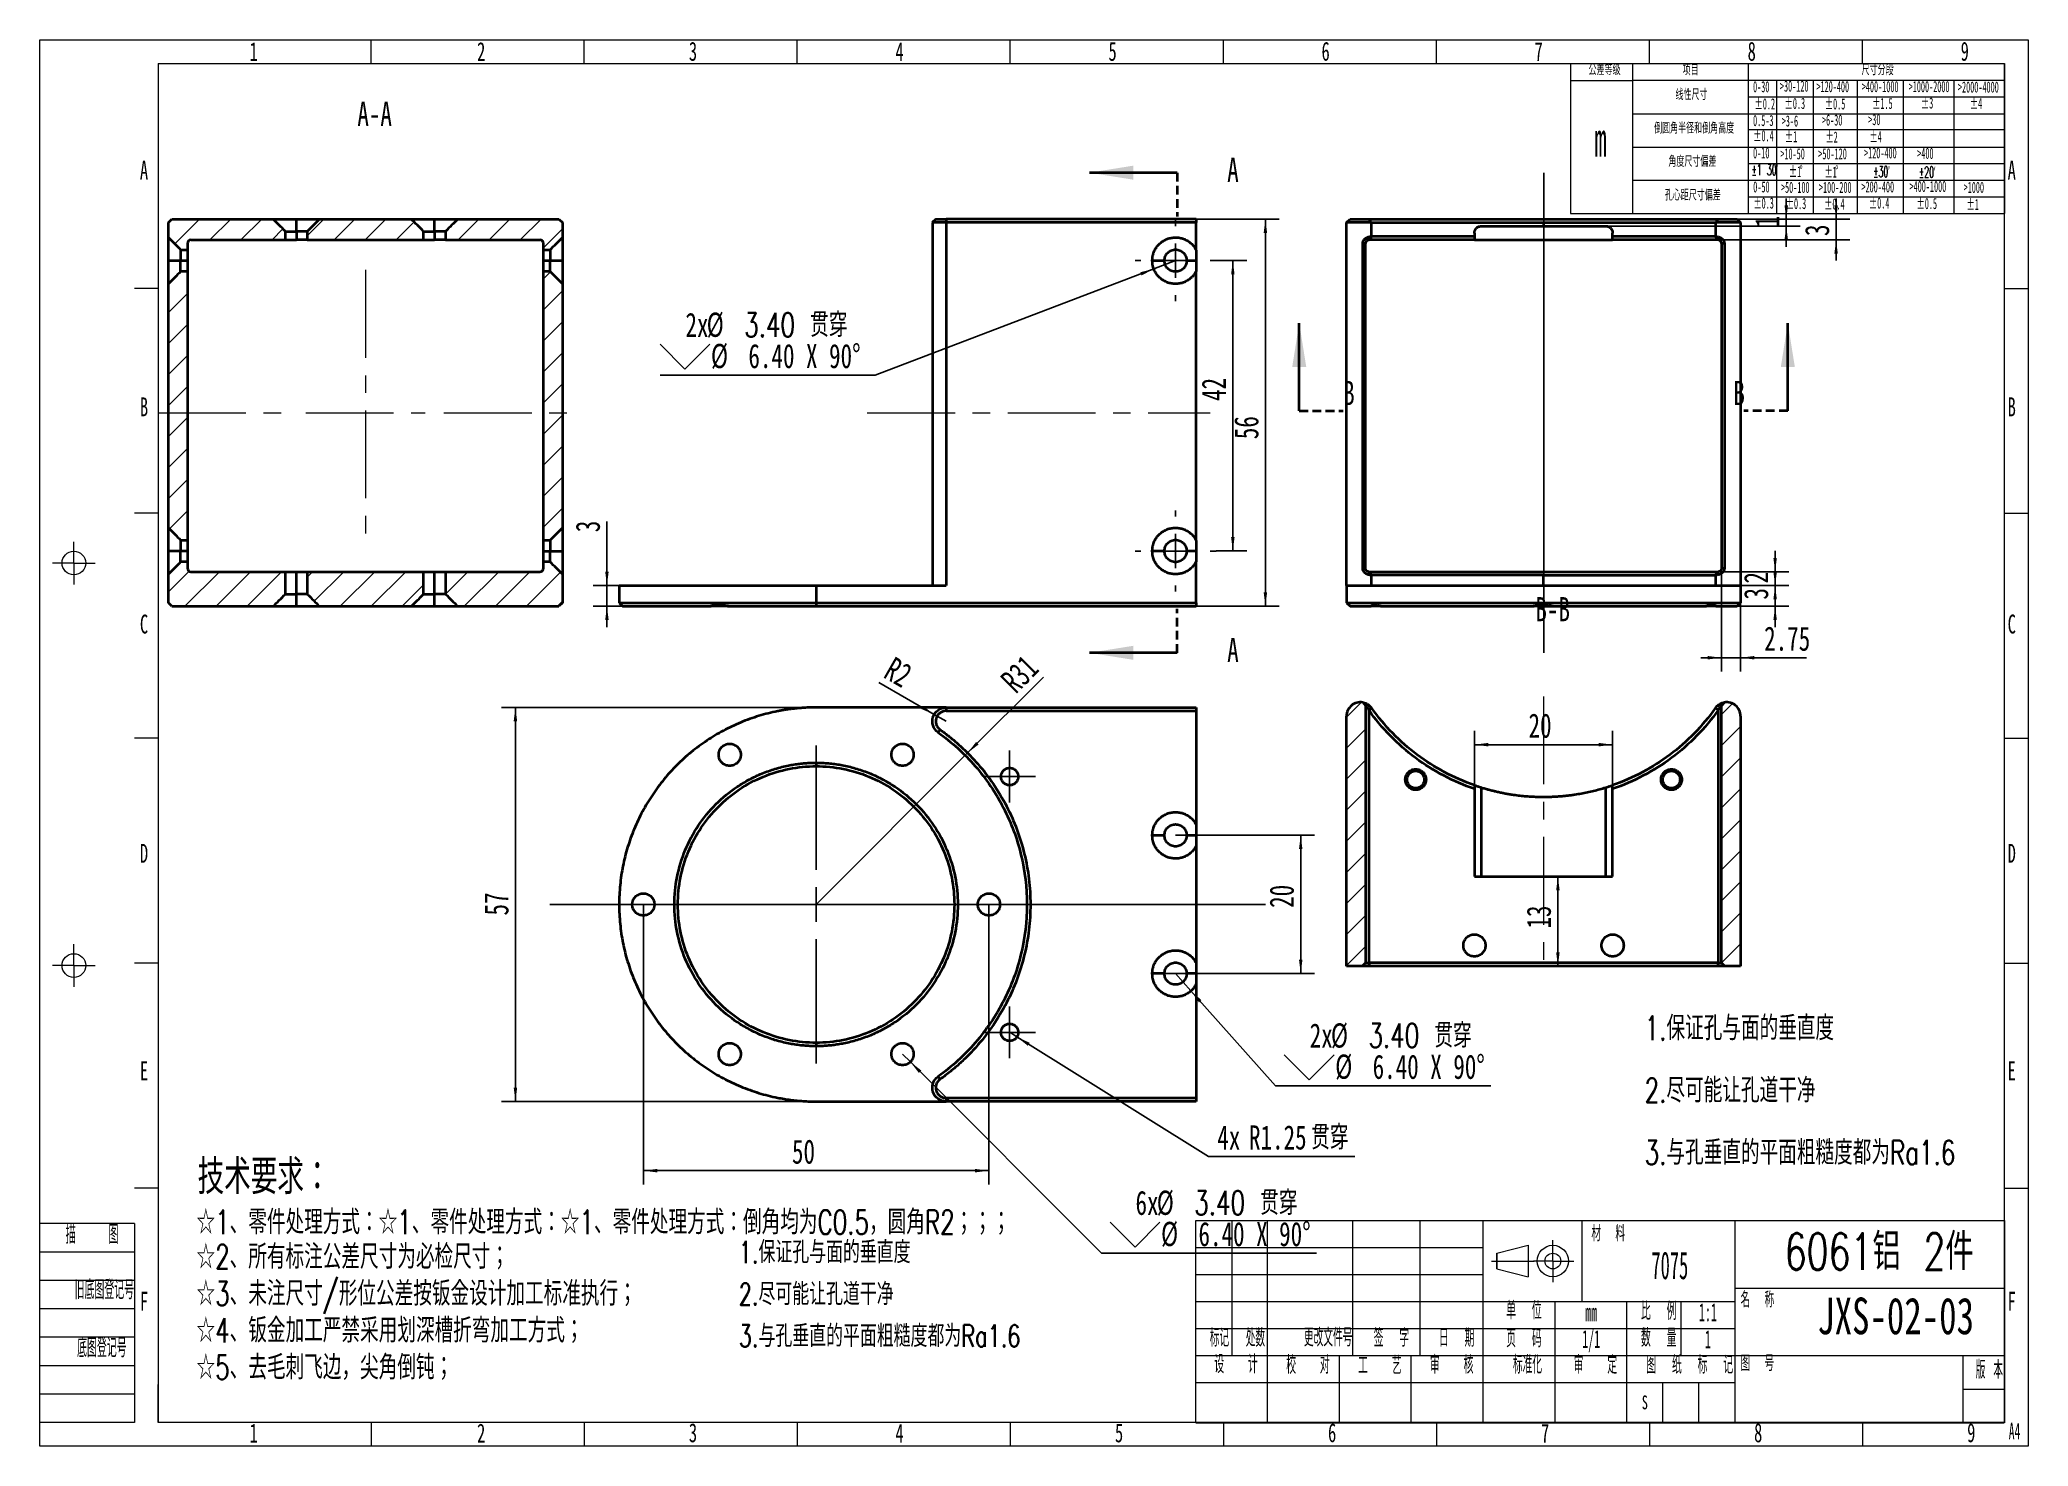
# Model space of a CAD drawing. Header units: millimetres. Extents: x 5 to 292, y 3 to 206.
import ezdxf

# ---------------------------------------------------------------- set-up
doc = ezdxf.new("R2010")
doc.units = ezdxf.units.MM
doc.linetypes.add('CENTERX2', pattern=[20.32, 12.7, -2.54, 2.54, -2.54])
doc.linetypes.add('HIDDEN', pattern=[1.905, 1.27, -0.635])
doc.layers.add('10', color=7, linetype='Continuous')
doc.layers.add('SLD-0', color=7, linetype='Continuous')
doc.layers.add('粗实线层', color=7, linetype='Continuous', lineweight=25)
doc.styles.add('SLDTEXTSTYLE0', font='TXT', dxfattribs={"width": 0.7, "bigfont": 'bigfont'})
doc.styles.add('SLDTEXTSTYLE1', font='TXT', dxfattribs={"width": 0.7})
doc.styles.add('SLDTEXTSTYLE10', font='TXT', dxfattribs={"width": 0.510549})
doc.styles.add('SLDTEXTSTYLE11', font='TXT', dxfattribs={"width": 0.516878})
doc.styles.add('SLDTEXTSTYLE12', font='TXT', dxfattribs={"width": 0.516878, "bigfont": 'bigfont'})
doc.styles.add('SLDTEXTSTYLE2', font='TXT', dxfattribs={"width": 0.49, "bigfont": 'bigfont'})
doc.styles.add('SLDTEXTSTYLE3', font='TXT', dxfattribs={"width": 0.495, "bigfont": 'bigfont'})
doc.styles.add('SLDTEXTSTYLE4', font='TXT', dxfattribs={"width": 0.496, "bigfont": 'bigfont'})
doc.styles.add('SLDTEXTSTYLE5', font='TXT', dxfattribs={"width": 0.5125, "bigfont": 'bigfont'})
doc.styles.add('SLDTEXTSTYLE6', font='TXT', dxfattribs={"width": 0.49})
doc.styles.add('SLDTEXTSTYLE7', font='TXT', dxfattribs={"width": 0.638186})
doc.styles.add('SLDTEXTSTYLE8', font='TXT', dxfattribs={"width": 0.484951, "bigfont": 'bigfont'})
doc.styles.add('SLDTEXTSTYLE9', font='TXT', dxfattribs={"width": 0.454852, "bigfont": 'bigfont'})
doc.dimstyles.new('SLDDIMSTYLE0', dxfattribs={"dimtxt": 3.5, "dimasz": 2, "dimexe": 0, "dimexo": 0.0625, "dimgap": 0.875, "dimtad": 2, "dimrnd": 1e-09, "dimzin": 12, "dimdsep": 46, "dimtxsty": 'SLDTEXTSTYLE1', "dimsah": 1, "dimcen": 0.09, "dimadec": 0, "dimazin": 3, "dimtfac": 1, "dimtmove": 0, "dimatfit": 0, "dimfxl": 0, "dimfrac": 2, "dimtolj": 1, "dimtzin": 12, "dimarcsym": 0})
doc.dimstyles.new('SLDDIMSTYLE1', dxfattribs={"dimtxt": 3.5, "dimasz": 2, "dimexe": 0, "dimexo": 0.0625, "dimgap": 0.875, "dimtad": 2, "dimrnd": 1e-09, "dimzin": 12, "dimdsep": 46, "dimtxsty": 'SLDTEXTSTYLE1', "dimsah": 1, "dimcen": 0.09, "dimadec": 0, "dimazin": 3, "dimtfac": 1, "dimtofl": 0, "dimtmove": 0, "dimatfit": 3, "dimfxl": 0, "dimfrac": 2, "dimtolj": 1, "dimtzin": 12, "dimarcsym": 0})
doc.dimstyles.new('SLDDIMSTYLE2', dxfattribs={"dimtxt": 3.5, "dimasz": 2, "dimexe": 0, "dimexo": 0.0625, "dimgap": 0.875, "dimtad": 0, "dimtih": 1, "dimtoh": 1, "dimrnd": 1e-09, "dimzin": 12, "dimdsep": 46, "dimtxsty": 'SLDTEXTSTYLE1', "dimsah": 1, "dimcen": 0, "dimadec": 0, "dimazin": 3, "dimtfac": 1, "dimtofl": 0, "dimtmove": 0, "dimatfit": 3, "dimfxl": 0, "dimfrac": 2, "dimtolj": 1, "dimtzin": 12, "dimarcsym": 0})
doc.dimstyles.new('SLDDIMSTYLE3', dxfattribs={"dimtxt": 3.5, "dimasz": 2, "dimexe": 0, "dimexo": 0.0625, "dimgap": 0.875, "dimtad": 2, "dimrnd": 1e-09, "dimzin": 12, "dimdsep": 46, "dimtxsty": 'SLDTEXTSTYLE1', "dimsah": 1, "dimcen": 0, "dimadec": 0, "dimazin": 3, "dimtfac": 1, "dimtofl": 0, "dimtmove": 0, "dimatfit": 3, "dimfxl": 0, "dimfrac": 2, "dimtolj": 1, "dimtzin": 12, "dimarcsym": 0})
doc.dimstyles.new('SLDDIMSTYLE4', dxfattribs={"dimtxt": 3.5, "dimasz": 2, "dimexe": 0, "dimexo": 0.0625, "dimgap": 0.875, "dimtad": 0, "dimtih": 1, "dimtoh": 1, "dimrnd": 1e-09, "dimzin": 12, "dimdsep": 46, "dimtxsty": 'SLDTEXTSTYLE1', "dimsah": 1, "dimcen": 0, "dimadec": 0, "dimazin": 3, "dimtfac": 1, "dimtofl": 0, "dimtmove": 0, "dimatfit": 3, "dimfxl": 0, "dimfrac": 2, "dimtolj": 1, "dimtzin": 12, "dimarcsym": 0})

msp = doc.modelspace()

# ---------------------------------------------------------------- texts
at = {"color": 7, "linetype": 'Continuous', "char_height": 3.5, "attachment_point": 1, "style": 'SLDTEXTSTYLE1'}
for s, insert in [('A', (176.301, 189.188)), ('B', (193.076, 156.896)), ('B', (249.541, 156.896)), ('A', (176.301, 119.735))]:
    msp.add_mtext(s, dxfattribs=dict(at, insert=insert))
at = {"layer": '10', "char_height": 3.5, "attachment_point": 2, "style": 'SLDTEXTSTYLE1'}
for s, insert in [('A-A', (52.95, 197.288)), ('B-B', (223.399, 125.629))]:
    msp.add_mtext(s, dxfattribs=dict(at, insert=insert))
at = {"layer": 'SLD-0'}
for s, insert, char_height, attachment_point, style in [('1', (34.855, 205.906), 2.74, 1, 'SLDTEXTSTYLE7'), ('2', (67.771, 205.906), 2.74, 1, 'SLDTEXTSTYLE7'), ('3', (98.414, 205.953), 2.74, 1, 'SLDTEXTSTYLE7'), ('4', (128.3, 205.895), 2.74, 1, 'SLDTEXTSTYLE7'), ('5', (159.125, 205.942), 2.74, 1, 'SLDTEXTSTYLE7'), ('6', (189.95, 205.953), 2.74, 1, 'SLDTEXTSTYLE7'), ('7', (220.775, 205.895), 2.74, 1, 'SLDTEXTSTYLE7'), ('8', (251.6, 205.953), 2.74, 1, 'SLDTEXTSTYLE7'), ('9', (282.425, 205.953), 2.74, 1, 'SLDTEXTSTYLE7'), ('公差等级', (228.587, 202.732), 1.6, 1, 'SLDTEXTSTYLE12'), ('项目', (242.193, 202.71), 1.6, 1, 'SLDTEXTSTYLE12'), ('尺寸分段', (268.092, 202.722), 1.6, 1, 'SLDTEXTSTYLE12'), ('线性尺寸', (241.164, 199.128), 1.6, 1, 'SLDTEXTSTYLE12'), ('0-30', (252.388, 200.253), 1.6, 1, 'SLDTEXTSTYLE11'), ('>30-120', (256.277, 200.342), 1.6, 1, 'SLDTEXTSTYLE11'), ('>120-400', (261.557, 200.275), 1.6, 1, 'SLDTEXTSTYLE11'), ('>400-1000', (268.118, 200.275), 1.6, 1, 'SLDTEXTSTYLE11'), ('>1000-2000', (274.903, 200.275), 1.6, 1, 'SLDTEXTSTYLE11'), ('>2000-4000', (282.032, 200.208), 1.6, 1, 'SLDTEXTSTYLE11'), ('±0.2', (252.617, 197.778), 1.6, 1, 'SLDTEXTSTYLE11'), ('±0.3', (256.966, 197.845), 1.6, 1, 'SLDTEXTSTYLE11'), ('±0.5', (262.781, 197.774), 1.6, 1, 'SLDTEXTSTYLE11'), ('±1.5', (269.628, 197.841), 1.6, 1, 'SLDTEXTSTYLE11'), ('±3', (276.69, 197.907), 1.6, 1, 'SLDTEXTSTYLE11'), ('±4', (283.761, 197.841), 1.6, 1, 'SLDTEXTSTYLE11'), ('m', (229.435, 194.352), 5, 1, 'SLDTEXTSTYLE11'), ('倒圆角半径和倒角高度', (238.075, 194.285), 1.6, 1, 'SLDTEXTSTYLE12'), ('0.5-3', (252.388, 195.369), 1.6, 1, 'SLDTEXTSTYLE11'), ('±0.4', (252.416, 193.162), 1.6, 1, 'SLDTEXTSTYLE11'), ('>3-6', (256.536, 195.302), 1.6, 1, 'SLDTEXTSTYLE11'), ('±1', (257.009, 193.034), 1.6, 1, 'SLDTEXTSTYLE11'), ('>6-30', (262.356, 195.436), 1.6, 1, 'SLDTEXTSTYLE11'), ('±2', (262.873, 192.973), 1.6, 1, 'SLDTEXTSTYLE11'), ('>30', (269.046, 195.503), 1.6, 1, 'SLDTEXTSTYLE11'), ('±4', (269.226, 193.034), 1.6, 1, 'SLDTEXTSTYLE11'), ('0-10', (252.388, 190.686), 1.6, 1, 'SLDTEXTSTYLE11'), ('>10-50', (256.335, 190.553), 1.6, 1, 'SLDTEXTSTYLE11'), ('>50-120', (261.821, 190.553), 1.6, 1, 'SLDTEXTSTYLE11'), ('>120-400', (268.444, 190.686), 1.6, 1, 'SLDTEXTSTYLE11'), ('>400', (276.137, 190.62), 1.6, 1, 'SLDTEXTSTYLE11'), ('A', (18.988, 188.766), 2.74, 1, 'SLDTEXTSTYLE7'), ('角度尺寸偏差', (240.135, 189.467), 1.6, 1, 'SLDTEXTSTYLE12'), ('±1 30′', (252.178, 188.237), 1.5875, 1, 'SLDTEXTSTYLE12'), ('±30′', (269.75, 187.979), 1.6, 1, 'SLDTEXTSTYLE12'), ('±20′', (276.373, 187.912), 1.6, 1, 'SLDTEXTSTYLE12'), ('A', (289.22, 188.766), 2.74, 1, 'SLDTEXTSTYLE7'), ('孔心距尺寸偏差', (239.609, 184.597), 1.6, 1, 'SLDTEXTSTYLE12'), ('0-50', (252.413, 185.769), 1.6, 1, 'SLDTEXTSTYLE11'), ('>50-100', (256.427, 185.702), 1.6, 1, 'SLDTEXTSTYLE11'), ('>100-200', (261.913, 185.702), 1.6, 1, 'SLDTEXTSTYLE11'), ('>200-400', (268.067, 185.769), 1.6, 1, 'SLDTEXTSTYLE11'), ('>400-1000', (275.025, 185.836), 1.6, 1, 'SLDTEXTSTYLE11'), ('>1000', (282.852, 185.702), 1.6, 1, 'SLDTEXTSTYLE11'), ('±0.3', (252.442, 183.427), 1.6, 1, 'SLDTEXTSTYLE11'), ('±0.3', (257.124, 183.36), 1.6, 1, 'SLDTEXTSTYLE11'), ('±0.4', (262.677, 183.294), 1.6, 1, 'SLDTEXTSTYLE11'), ('±0.4', (269.166, 183.427), 1.6, 1, 'SLDTEXTSTYLE11'), ('±0.5', (276.057, 183.36), 1.6, 1, 'SLDTEXTSTYLE11'), ('±1', (283.282, 183.227), 1.6, 1, 'SLDTEXTSTYLE11'), ('B', (18.988, 154.515), 2.74, 1, 'SLDTEXTSTYLE7'), ('B', (289.22, 154.515), 2.74, 1, 'SLDTEXTSTYLE7'), ('C', (18.988, 123.098), 2.74, 1, 'SLDTEXTSTYLE7'), ('C', (289.22, 123.098), 2.74, 1, 'SLDTEXTSTYLE7'), ('D', (18.988, 89.934), 2.74, 1, 'SLDTEXTSTYLE7'), ('D', (289.22, 89.934), 2.74, 1, 'SLDTEXTSTYLE7'), ('E', (18.988, 58.47), 2.74, 1, 'SLDTEXTSTYLE7'), ('E', (289.22, 58.47), 2.74, 1, 'SLDTEXTSTYLE7'), ('描    图', (12.08, 34.81), 2.74, 2, 'SLDTEXTSTYLE8'), ('材  料', (228.994, 34.723), 2.275, 1, 'SLDTEXTSTYLE5'), ('7075', (240.346, 30.968), 4, 2, 'SLDTEXTSTYLE6'), ('旧底图登记号', (13.847, 26.808), 2.74, 2, 'SLDTEXTSTYLE9'), ('F', (18.988, 25.137), 2.74, 1, 'SLDTEXTSTYLE7'), ('单  位', (219.239, 23.736), 2.6, 2, 'SLDTEXTSTYLE3'), ('比  例', (238.737, 23.657), 2.6, 2, 'SLDTEXTSTYLE3'), ('1:1', (245.855, 23.472), 2.6, 2, 'SLDTEXTSTYLE6'), ('名  称', (250.57, 25.142), 2.275, 1, 'SLDTEXTSTYLE5'), ('F', (289.22, 25.137), 2.74, 1, 'SLDTEXTSTYLE7'), ('mm', (228.953, 23.467), 2.6, 2, 'SLDTEXTSTYLE6'), ('底图登记号', (13.483, 18.414), 2.74, 2, 'SLDTEXTSTYLE9'), ('标记', (175.182, 19.784), 2.6, 2, 'SLDTEXTSTYLE2'), ('处数', (180.384, 19.781), 2.6, 2, 'SLDTEXTSTYLE2'), ('更改文件号', (190.909, 19.84), 2.6, 2, 'SLDTEXTSTYLE2'), ('签  字', (200.064, 19.789), 2.6, 2, 'SLDTEXTSTYLE3'), ('日  期', (209.489, 19.781), 2.6, 2, 'SLDTEXTSTYLE3'), ('页  码', (219.237, 19.698), 2.6, 2, 'SLDTEXTSTYLE3'), ('1/1', (228.967, 19.61), 2.6, 2, 'SLDTEXTSTYLE6'), ('数  量', (238.74, 19.781), 2.6, 2, 'SLDTEXTSTYLE3'), ('1', (245.849, 19.572), 2.6, 2, 'SLDTEXTSTYLE6'), ('设   计', (177.583, 15.963), 2.6, 2, 'SLDTEXTSTYLE4'), ('校   对', (187.984, 15.872), 2.6, 2, 'SLDTEXTSTYLE4'), ('工   艺', (198.381, 15.789), 2.6, 2, 'SLDTEXTSTYLE4'), ('审   核', (208.783, 15.889), 2.6, 2, 'SLDTEXTSTYLE4'), ('标准化', (219.749, 15.899), 2.6, 2, 'SLDTEXTSTYLE2'), ('审   定', (229.58, 15.875), 2.6, 2, 'SLDTEXTSTYLE4'), ('图  纸  标  记', (243.224, 15.884), 2.6, 2, 'SLDTEXTSTYLE4'), ('图  号', (250.567, 15.947), 2.275, 1, 'SLDTEXTSTYLE5'), ('版 本', (286.579, 15.165), 2.6, 2, 'SLDTEXTSTYLE2'), ('S', (236.732, 10.14), 2, 2, 'SLDTEXTSTYLE7'), ('1', (34.855, 6.072), 2.74, 1, 'SLDTEXTSTYLE7'), ('2', (67.771, 6.072), 2.74, 1, 'SLDTEXTSTYLE7'), ('3', (98.414, 6.119), 2.74, 1, 'SLDTEXTSTYLE7'), ('4', (128.3, 6.062), 2.74, 1, 'SLDTEXTSTYLE7'), ('5', (160.064, 6.108), 2.74, 1, 'SLDTEXTSTYLE7'), ('6', (190.889, 6.119), 2.74, 1, 'SLDTEXTSTYLE7'), ('7', (221.714, 6.062), 2.74, 1, 'SLDTEXTSTYLE7'), ('8', (252.539, 6.119), 2.74, 1, 'SLDTEXTSTYLE7'), ('9', (283.364, 6.119), 2.74, 1, 'SLDTEXTSTYLE7'), ('A4', (290.216, 6.185), 2.3975, 2, 'SLDTEXTSTYLE10')]:
    msp.add_mtext(s, dxfattribs=dict(at, insert=insert, char_height=char_height, attachment_point=attachment_point, style=style))
at = {"layer": '粗实线层', "attachment_point": 1}
for s, insert, char_height, style in [('技术要求：', (27.33, 44.27), 5, 'SLDTEXTSTYLE0'), ('☆1、零件处理方式：☆1、零件处理方式：☆1、零件处理方式：倒角均为C0.5，圆角R2；；；', (27.181, 36.967), 3.5, 'SLDTEXTSTYLE0'), ('6061铝 2件', (256.968, 33.597), 5.2917, 'SLDTEXTSTYLE0'), ('JXS-02-03', (261.672, 24.294), 5.2917, 'SLDTEXTSTYLE1')]:
    msp.add_mtext(s, dxfattribs=dict(at, insert=insert, char_height=char_height, style=style))

# ---------------------------------------------------------------- blocks, each defined once
blk = doc.blocks.new('SW_NOTE_0')
at = {"layer": '粗实线层', "color": 0, "char_height": 3.5, "attachment_point": 1, "style": 'SLDTEXTSTYLE0'}
for s, insert in [('1.保证孔与面的垂直度', (0, 4.51)), ('2.尽可能让孔道干净', (0, -4.49)), ('3.与孔垂直的平面粗糙度都为Ra1.6', (0, -13.49))]:
    blk.add_mtext(s, dxfattribs=dict(at, insert=insert))
blk = doc.blocks.new('SW_NOTE_0_1')
at = {"layer": 'SLD-0', "color": 0, "char_height": 3.5, "attachment_point": 1, "style": 'SLDTEXTSTYLE0'}
for s, insert in [('☆2、所有标注公差尺寸为必检尺寸；', (0, 4.51)), ('☆3、未注尺寸/形位公差按钣金设计加工标准执行；', (0, -0.82)), ('☆4、钣金加工严禁采用划深槽折弯加工方式；', (0, -6.15)), ('☆5、去毛刺飞边，尖角倒钝；', (0, -11.48))]:
    blk.add_mtext(s, dxfattribs=dict(at, insert=insert))
blk = doc.blocks.new('SW_NOTE_0_2')
at = {"layer": 'SLD-0', "color": 0, "char_height": 1.6, "attachment_point": 1, "style": 'SLDTEXTSTYLE11'}
for s, insert in [('±1', (0, 2.06)), ('°', (1.55, 2.19))]:
    blk.add_mtext(s, dxfattribs=dict(at, insert=insert))
blk = doc.blocks.new('SW_NOTE_0_3')
at = {"layer": 'SLD-0', "color": 0, "char_height": 1.6, "attachment_point": 1, "style": 'SLDTEXTSTYLE11'}
for s, insert in [('±1', (0, 2.06)), ('°', (1.55, 2.19))]:
    blk.add_mtext(s, dxfattribs=dict(at, insert=insert))
blk = doc.blocks.new('SW_NOTE_0_4')
at = {"layer": '粗实线层', "color": 0, "char_height": 3.175, "attachment_point": 1, "style": 'SLDTEXTSTYLE0'}
for s, insert in [('1.保证孔与面的垂直度', (0, 4.09)), ('2.尽可能让孔道干净', (0, -1.97)), ('3.与孔垂直的平面粗糙度都为Ra1.6', (0, -8.03))]:
    blk.add_mtext(s, dxfattribs=dict(at, insert=insert))
blk = doc.blocks.new('_D')
at = {"layer": '10'}
for p, q in [((86.56, 127.3), (86.56, 136.55)), ((90.23, 127.3), (84.56, 127.3)), ((86.56, 127.3), (86.56, 124.3)), ((88.87, 124.3), (84.56, 124.3)), ((86.56, 124.3), (86.56, 121.3))]:
    blk.add_line(p, q, dxfattribs=at)
for points in [[(86.56, 127.3), (86.81, 129.3), (86.31, 129.3)], [(86.56, 124.3), (86.31, 122.3), (86.81, 122.3)]]:
    blk.add_solid(points, dxfattribs=at)
at = {"layer": '10', "insert": (82.04, 135.01), "char_height": 3.5, "attachment_point": 1, "rotation": 90, "style": 'SLDTEXTSTYLE1'}
blk.add_mtext('3', dxfattribs=at)
blk = doc.blocks.new('_D_1')
at = {"layer": '10'}
for p, q in [((171.83, 180.3), (183.83, 180.3)), ((181.83, 180.3), (181.83, 124.3)), ((171.83, 124.3), (183.83, 124.3))]:
    blk.add_line(p, q, dxfattribs=at)
for points in [[(181.83, 180.3), (181.58, 178.3), (182.08, 178.3)], [(181.83, 124.3), (182.08, 126.3), (181.58, 126.3)]]:
    blk.add_solid(points, dxfattribs=at)
at = {"layer": '10', "insert": (177.32, 148.47), "char_height": 3.5, "attachment_point": 1, "rotation": 90, "style": 'SLDTEXTSTYLE1'}
blk.add_mtext('56', dxfattribs=at)
blk = doc.blocks.new('SW_SYMBOL_HOLE_SINK')
at = {"layer": '10', "color": 0}
for p, q in [((0, 875), (800, 75)), ((800, 75), (1600, 875))]:
    blk.add_line(p, q, dxfattribs=at)
blk = doc.blocks.new('_D_2')
at = {"layer": '10'}
for p, q in [((165.69, 173.1), (125.36, 157.73)), ((168.83, 174.3), (165.69, 173.1)), ((125.36, 157.73), (94.24, 157.73))]:
    blk.add_line(p, q, dxfattribs=at)
blk.add_solid([(165.69, 173.1), (163.73, 172.62), (163.91, 172.15)], dxfattribs=at)
at = {"layer": '10', "xscale": 0.004511737089201878, "yscale": 0.004511737089201878, "zscale": 0.004511737089201878}
blk.add_blockref('SW_SYMBOL_HOLE_SINK', (94.24, 158.25), dxfattribs=at)
at = {"layer": '10', "char_height": 3.5, "attachment_point": 1}
for s, insert, style in [('%%c', (100.99, 166.78), 'SLDTEXTSTYLE1'), ('3.40 贯穿', (106.42, 166.76), 'SLDTEXTSTYLE0'), ('2x', (97.92, 166.76), 'SLDTEXTSTYLE1'), ('%%c', (101.61, 162.26), 'SLDTEXTSTYLE1'), ('6.40 X 90°', (107.03, 162.25), 'SLDTEXTSTYLE1')]:
    blk.add_mtext(s, dxfattribs=dict(at, insert=insert, style=style))
blk = doc.blocks.new('_D_3')
at = {"layer": '10'}
for p, q in [((174.69, 174.3), (179.12, 174.3)), ((177.12, 174.3), (177.12, 132.3)), ((174.69, 132.3), (179.12, 132.3))]:
    blk.add_line(p, q, dxfattribs=at)
for points in [[(177.12, 174.3), (176.87, 172.3), (177.37, 172.3)], [(177.12, 132.3), (177.37, 134.3), (176.87, 134.3)]]:
    blk.add_solid(points, dxfattribs=at)
at = {"layer": '10', "insert": (172.61, 154), "char_height": 3.5, "attachment_point": 1, "rotation": 90, "style": 'SLDTEXTSTYLE1'}
blk.add_mtext('42', dxfattribs=at)
blk = doc.blocks.new('SW_CENTERMARKSYMBOL_0')
at = {"layer": '10', "color": 0}
for p, q in [((0, 5), (0, 5.86)), ((-5, 0), (-5.86, 0)), ((0, 0), (-2.5, 0)), ((0, 0), (0, 2.5)), ((0, 0), (0, -2.5)), ((0, 0), (2.5, 0)), ((5, 0), (5.86, 0)), ((0, -5), (0, -5.86))]:
    blk.add_line(p, q, dxfattribs=at)
blk = doc.blocks.new('SW_CENTERMARKSYMBOL_1')
at = {"layer": '10', "color": 0}
for p, q in [((0, 5), (0, 5.86)), ((-5, 0), (-5.86, 0)), ((0, 0), (-2.5, 0)), ((0, 0), (0, 2.5)), ((0, 0), (0, -2.5)), ((0, 0), (2.5, 0)), ((5, 0), (5.86, 0)), ((0, -5), (0, -5.86))]:
    blk.add_line(p, q, dxfattribs=at)
blk = doc.blocks.new('_D_4')
at = {"layer": '10'}
for p, q in [((135.64, 109.67), (71.32, 109.67)), ((73.32, 109.67), (73.32, 52.67)), ((135.64, 52.67), (71.32, 52.67))]:
    blk.add_line(p, q, dxfattribs=at)
for points in [[(73.32, 109.67), (73.07, 107.67), (73.57, 107.67)], [(73.32, 52.67), (73.57, 54.67), (73.07, 54.67)]]:
    blk.add_solid(points, dxfattribs=at)
at = {"layer": '10', "insert": (68.81, 79.57), "char_height": 3.5, "attachment_point": 1, "rotation": 90, "style": 'SLDTEXTSTYLE1'}
blk.add_mtext('57', dxfattribs=at)
blk = doc.blocks.new('_D_5')
at = {"layer": '10'}
for p, q in [((91.83, 81.17), (91.83, 40.66)), ((141.83, 81.17), (141.83, 40.66)), ((91.83, 42.66), (141.83, 42.66))]:
    blk.add_line(p, q, dxfattribs=at)
for points in [[(91.83, 42.66), (93.83, 42.41), (93.83, 42.91)], [(141.83, 42.66), (139.83, 42.91), (139.83, 42.41)]]:
    blk.add_solid(points, dxfattribs=at)
at = {"layer": '10', "insert": (113.33, 47.17), "char_height": 3.5, "attachment_point": 1, "style": 'SLDTEXTSTYLE1'}
blk.add_mtext('50', dxfattribs=at)
blk = doc.blocks.new('_D_6')
at = {"layer": '10'}
for q in [(149.71, 114.04), (116.83, 81.17)]:
    blk.add_line((138.75, 103.09), q, dxfattribs=at)
blk.add_solid([(138.75, 103.09), (140.34, 104.32), (139.98, 104.68)], dxfattribs=at)
at = {"layer": '10', "insert": (143.26, 113.98), "char_height": 3.5, "attachment_point": 1, "rotation": 45, "style": 'SLDTEXTSTYLE1'}
blk.add_mtext('R31', dxfattribs=at)
blk = doc.blocks.new('_D_7')
at = {"layer": '10'}
for p, q in [((129.33, 59.51), (130.46, 58.38)), ((130.46, 58.38), (158.11, 30.73)), ((158.11, 30.73), (189.22, 30.73))]:
    blk.add_line(p, q, dxfattribs=at)
blk.add_solid([(130.46, 58.38), (131.7, 56.79), (132.05, 57.15)], dxfattribs=at)
at = {"layer": '10', "xscale": 0.004511737089201878, "yscale": 0.004511737089201878, "zscale": 0.004511737089201878}
blk.add_blockref('SW_SYMBOL_HOLE_SINK', (159.36, 31.25), dxfattribs=at)
at = {"layer": '10', "char_height": 3.5, "attachment_point": 1}
for s, insert, style in [('6x', (163.04, 39.76), 'SLDTEXTSTYLE1'), ('%%c', (166.11, 39.77), 'SLDTEXTSTYLE1'), ('3.40 贯穿', (171.53, 39.76), 'SLDTEXTSTYLE0'), ('%%c', (166.73, 35.26), 'SLDTEXTSTYLE1'), ('6.40 X 90°', (172.15, 35.24), 'SLDTEXTSTYLE1')]:
    blk.add_mtext(s, dxfattribs=dict(at, insert=insert, style=style))
blk = doc.blocks.new('_D_8')
at = {"layer": '10'}
for p, q in [((144.83, 62.67), (145.89, 62)), ((145.89, 62), (173.62, 44.71)), ((173.62, 44.71), (194.79, 44.71))]:
    blk.add_line(p, q, dxfattribs=at)
blk.add_solid([(145.89, 62), (147.45, 60.73), (147.72, 61.16)], dxfattribs=at)
at = {"layer": '10', "char_height": 3.5, "attachment_point": 1}
for s, insert, style in [('4x', (174.87, 49.22), 'SLDTEXTSTYLE1'), ('R1.25', (179.46, 49.22), 'SLDTEXTSTYLE1'), ('贯穿', (188.45, 49.22), 'SLDTEXTSTYLE0')]:
    blk.add_mtext(s, dxfattribs=dict(at, insert=insert, style=style))
blk = doc.blocks.new('_D_9')
at = {"layer": '10'}
for p, q in [((168.83, 71.17), (171.06, 68.66)), ((171.06, 68.66), (183.31, 54.93)), ((183.31, 54.93), (214.43, 54.93))]:
    blk.add_line(p, q, dxfattribs=at)
blk.add_solid([(171.06, 68.66), (172.21, 67), (172.58, 67.33)], dxfattribs=at)
at = {"layer": '10', "xscale": 0.004511737089201878, "yscale": 0.004511737089201878, "zscale": 0.004511737089201878}
blk.add_blockref('SW_SYMBOL_HOLE_SINK', (184.56, 55.45), dxfattribs=at)
at = {"layer": '10', "char_height": 3.5, "attachment_point": 1}
for s, insert, style in [('2x', (188.24, 63.96), 'SLDTEXTSTYLE1'), ('%%c', (191.31, 63.97), 'SLDTEXTSTYLE1'), ('3.40 贯穿', (196.74, 63.96), 'SLDTEXTSTYLE0'), ('%%c', (191.93, 59.46), 'SLDTEXTSTYLE1'), ('6.40 X 90°', (197.35, 59.44), 'SLDTEXTSTYLE1')]:
    blk.add_mtext(s, dxfattribs=dict(at, insert=insert, style=style))
blk = doc.blocks.new('_D_10')
at = {"layer": '10'}
for p, q in [((168.83, 91.17), (188.94, 91.17)), ((186.94, 91.17), (186.94, 71.17)), ((167.23, 71.17), (188.94, 71.17))]:
    blk.add_line(p, q, dxfattribs=at)
for points in [[(186.94, 91.17), (186.69, 89.17), (187.19, 89.17)], [(186.94, 71.17), (187.19, 73.17), (186.69, 73.17)]]:
    blk.add_solid(points, dxfattribs=at)
at = {"layer": '10', "insert": (182.43, 80.67), "char_height": 3.5, "attachment_point": 1, "rotation": 90, "style": 'SLDTEXTSTYLE1'}
blk.add_mtext('20', dxfattribs=at)
blk = doc.blocks.new('_D_11')
at = {"layer": '10'}
for q in [(125.92, 113.25), (135.64, 107.67)]:
    blk.add_line((133.91, 108.66), q, dxfattribs=at)
blk.add_solid([(133.91, 108.66), (132.3, 109.87), (132.05, 109.44)], dxfattribs=at)
at = {"layer": '10', "insert": (128.14, 117.12), "char_height": 3.5, "attachment_point": 1, "rotation": 330.1494, "style": 'SLDTEXTSTYLE1'}
blk.add_mtext('R2', dxfattribs=at)
blk = doc.blocks.new('SW_CENTERMARKSYMBOL_2')
at = {"layer": '10', "color": 0}
for p, q in [((0, 5), (0, 23)), ((-5, 0), (-23, 0)), ((0, 0), (-2.5, 0)), ((0, 0), (0, 2.5)), ((0, 0), (0, -2.5)), ((0, 0), (2.5, 0)), ((5, 0), (23, 0)), ((0, -5), (0, -23))]:
    blk.add_line(p, q, dxfattribs=at)
blk = doc.blocks.new('SW_CENTERMARKSYMBOL_3')
at = {"layer": '10', "color": 0}
for p, q in [((0, 2.5), (0, 3.75)), ((-2.5, 0), (-3.75, 0)), ((0, 0), (-2.5, 0)), ((0, 0), (0, 2.5)), ((0, 0), (0, -2.5)), ((0, 0), (2.5, 0)), ((2.5, 0), (3.75, 0)), ((0, -2.5), (0, -3.75))]:
    blk.add_line(p, q, dxfattribs=at)
blk = doc.blocks.new('SW_CENTERMARKSYMBOL_4')
at = {"layer": '10', "color": 0}
for p, q in [((0, 2.5), (0, 3.75)), ((-2.5, 0), (-3.75, 0)), ((0, 0), (-2.5, 0)), ((0, 0), (0, 2.5)), ((0, 0), (0, -2.5)), ((0, 0), (2.5, 0)), ((2.5, 0), (3.75, 0)), ((0, -2.5), (0, -3.75))]:
    blk.add_line(p, q, dxfattribs=at)
blk = doc.blocks.new('_D_12')
at = {"layer": '10'}
for p, q in [((257.19, 180.3), (257.19, 183.3)), ((231.07, 179.3), (259.19, 179.3)), ((247.35, 180.3), (259.19, 180.3)), ((257.19, 179.3), (257.19, 180.3)), ((257.19, 179.3), (257.19, 176.3))]:
    blk.add_line(p, q, dxfattribs=at)
for points in [[(257.19, 180.3), (257.44, 182.3), (256.94, 182.3)], [(257.19, 179.3), (256.94, 177.3), (257.44, 177.3)]]:
    blk.add_solid(points, dxfattribs=at)
at = {"layer": '10', "insert": (252.68, 179.1), "char_height": 3.5, "attachment_point": 1, "rotation": 90, "style": 'SLDTEXTSTYLE1'}
blk.add_mtext('1', dxfattribs=at)
blk = doc.blocks.new('_D_13')
at = {"layer": '10'}
for p, q in [((264.4, 180.3), (264.4, 183.3)), ((247.35, 180.3), (266.4, 180.3)), ((264.4, 180.3), (264.4, 177.3)), ((247.32, 177.3), (266.4, 177.3)), ((264.4, 177.3), (264.4, 174.3))]:
    blk.add_line(p, q, dxfattribs=at)
for points in [[(264.4, 180.3), (264.65, 182.3), (264.15, 182.3)], [(264.4, 177.3), (264.15, 175.3), (264.65, 175.3)]]:
    blk.add_solid(points, dxfattribs=at)
at = {"layer": '10', "insert": (259.89, 177.86), "char_height": 3.5, "attachment_point": 1, "rotation": 90, "style": 'SLDTEXTSTYLE1'}
blk.add_mtext('3', dxfattribs=at)
blk = doc.blocks.new('_D_14')
at = {"layer": '10'}
for p, q in [((247.82, 129.8), (247.82, 114.86)), ((250.57, 127.3), (250.57, 114.86)), ((247.82, 116.86), (244.82, 116.86)), ((247.82, 116.86), (250.57, 116.86)), ((250.57, 116.86), (260.13, 116.86))]:
    blk.add_line(p, q, dxfattribs=at)
for points in [[(247.82, 116.86), (245.82, 117.11), (245.82, 116.61)], [(250.57, 116.86), (252.57, 116.61), (252.57, 117.11)]]:
    blk.add_solid(points, dxfattribs=at)
at = {"layer": '10', "insert": (253.99, 121.37), "char_height": 3.5, "attachment_point": 1, "style": 'SLDTEXTSTYLE1'}
blk.add_mtext('2.75', dxfattribs=at)
blk = doc.blocks.new('_D_15')
at = {"layer": '10'}
for p, q in [((255.58, 127.3), (255.58, 130.3)), ((250.57, 127.3), (257.58, 127.3)), ((255.58, 127.3), (255.58, 124.3)), ((245.48, 124.3), (257.58, 124.3)), ((255.58, 124.3), (255.58, 121.3))]:
    blk.add_line(p, q, dxfattribs=at)
for points in [[(255.58, 127.3), (255.83, 129.3), (255.33, 129.3)], [(255.58, 124.3), (255.33, 122.3), (255.83, 122.3)]]:
    blk.add_solid(points, dxfattribs=at)
at = {"layer": '10', "insert": (251.07, 125.27), "char_height": 3.5, "attachment_point": 1, "rotation": 90, "style": 'SLDTEXTSTYLE1'}
blk.add_mtext('3', dxfattribs=at)
blk = doc.blocks.new('_D_16')
at = {"layer": '10'}
for p, q in [((255.58, 129.3), (255.58, 132.3)), ((247.32, 129.3), (257.58, 129.3)), ((250.57, 127.3), (257.58, 127.3)), ((255.58, 127.3), (255.58, 129.3)), ((255.58, 127.3), (255.58, 124.3))]:
    blk.add_line(p, q, dxfattribs=at)
for points in [[(255.58, 129.3), (255.83, 131.3), (255.33, 131.3)], [(255.58, 127.3), (255.33, 125.3), (255.83, 125.3)]]:
    blk.add_solid(points, dxfattribs=at)
at = {"layer": '10', "insert": (251.07, 127.59), "char_height": 3.5, "attachment_point": 1, "rotation": 90, "style": 'SLDTEXTSTYLE1'}
blk.add_mtext('2', dxfattribs=at)
blk = doc.blocks.new('_D_17')
at = {"layer": '10'}
for p, q in [((212.07, 97.89), (212.07, 106.28)), ((212.07, 104.28), (232.07, 104.28)), ((232.07, 97.89), (232.07, 106.28))]:
    blk.add_line(p, q, dxfattribs=at)
for points in [[(212.07, 104.28), (214.07, 104.03), (214.07, 104.53)], [(232.07, 104.28), (230.07, 104.53), (230.07, 104.03)]]:
    blk.add_solid(points, dxfattribs=at)
at = {"layer": '10', "insert": (219.9, 108.79), "char_height": 3.5, "attachment_point": 1, "style": 'SLDTEXTSTYLE1'}
blk.add_mtext('20', dxfattribs=at)
blk = doc.blocks.new('_D_18')
at = {"layer": '10'}
blk.add_line((224.15, 85.23), (224.15, 72.23), dxfattribs=at)
for points in [[(224.15, 85.23), (223.9, 83.23), (224.4, 83.23)], [(224.15, 72.23), (224.4, 74.23), (223.9, 74.23)]]:
    blk.add_solid(points, dxfattribs=at)
at = {"layer": '10', "insert": (219.63, 77.68), "char_height": 3.5, "attachment_point": 1, "rotation": 90, "style": 'SLDTEXTSTYLE1'}
blk.add_mtext('13', dxfattribs=at)

# ---------------------------------------------------------------- dimensions: what is measured, and where the dimension line sits
at = {"layer": '10'}
for base, p1, p2, angle, dimstyle, picture, middle in [((257.19, 180.295), (231.072, 179.295), (247.349, 180.295), 90, 'SLDDIMSTYLE0', '_D_12', (257.19, 179.873)), ((264.399, 177.295), (247.349, 180.295), (247.322, 177.295), 90, 'SLDDIMSTYLE0', '_D_13', (264.399, 178.63)), ((181.832, 124.295), (171.827, 180.295), (171.827, 124.295), 90, 'SLDDIMSTYLE1', '_D_1', (181.832, 150.008)), ((177.125, 132.295), (174.687, 174.295), (174.687, 132.295), 90, 'SLDDIMSTYLE1', '_D_3', (177.125, 155.54)), ((86.556, 124.295), (90.227, 127.295), (88.873, 124.295), 89.99999, 'SLDDIMSTYLE0', '_D', (86.556, 135.78)), ((255.577, 124.295), (250.572, 127.295), (245.48, 124.295), 90, 'SLDDIMSTYLE0', '_D_15', (255.577, 126.038)), ((255.577, 129.295), (250.572, 127.295), (247.322, 129.295), 90, 'SLDDIMSTYLE0', '_D_16', (255.577, 128.362)), ((73.322, 52.665), (135.642, 109.665), (135.642, 52.665), 90, 'SLDDIMSTYLE1', '_D_4', (73.322, 81.104)), ((186.939, 71.165), (168.827, 91.165), (167.227, 71.165), 90, 'SLDDIMSTYLE1', '_D_10', (186.939, 82.202)), ((224.145, 72.233), (232.072, 85.233), (247.322, 72.233), 90, 'SLDDIMSTYLE1', '_D_18', (224.145, 79.214))]:
    dim = msp.add_linear_dim(base=base, p1=p1, p2=p2, angle=angle, dimstyle=dimstyle, dxfattribs=at)
    dim.commit()
    dim.dimension.update_dxf_attribs({"geometry": picture, "text_midpoint": middle, "dimtype": 160})
for center, mpoint, text, picture, middle in [((168.827, 174.295), (165.687, 173.099), '2x%%c 3.40 贯穿\\P{\\fGDT;w}%%c 6.40 X 90°', '_D_2', (109.174, 162.249)), ((168.827, 71.165), (171.064, 68.658), '2x%%c 3.40 贯穿\\P{\\fGDT;w}%%c 6.40 X 90°', '_D_9', (199.494, 59.444)), ((129.327, 59.515), (130.458, 58.383), '6x%%c 3.40 贯穿\\P{\\fGDT;w}%%c 6.40 X 90°', '_D_7', (174.294, 35.244))]:
    dim = msp.add_radius_dim(center=center, mpoint=mpoint, text=text, dimstyle='SLDDIMSTYLE2', override={"dimpost": '<>'}, dxfattribs=at)
    dim.commit()
    dim.dimension.update_dxf_attribs({"geometry": picture, "text_midpoint": middle, "dimtype": 164})
for base, p1, p2, dimstyle, picture, middle in [((250.572, 116.858), (247.822, 129.795), (250.572, 127.295), 'SLDDIMSTYLE0', '_D_14', (257.062, 116.858)), ((232.072, 104.279), (212.072, 97.89), (232.072, 97.89), 'SLDDIMSTYLE1', '_D_17', (221.44, 104.279)), ((141.827, 42.66), (91.827, 81.165), (141.827, 81.165), 'SLDDIMSTYLE1', '_D_5', (114.869, 42.66))]:
    dim = msp.add_linear_dim(base=base, p1=p1, p2=p2, dimstyle=dimstyle, dxfattribs=at)
    dim.commit()
    dim.dimension.update_dxf_attribs({"geometry": picture, "text_midpoint": middle, "dimtype": 160})
for center, mpoint, picture, middle in [((116.827, 81.165), (138.747, 103.086), '_D_6', (148.116, 112.455)), ((135.642, 107.665), (133.907, 108.661), '_D_11', (127.048, 112.597))]:
    dim = msp.add_radius_dim(center=center, mpoint=mpoint, dimstyle='SLDDIMSTYLE3', dxfattribs=at)
    dim.commit()
    dim.dimension.update_dxf_attribs({"geometry": picture, "text_midpoint": middle, "dimtype": 164})
dim = msp.add_radius_dim(center=(144.827, 62.665), mpoint=(145.887, 62.004), text='4x <> 贯穿', dimstyle='SLDDIMSTYLE4', dxfattribs=at)
dim.commit()
dim.dimension.update_dxf_attribs({"geometry": '_D_8', "text_midpoint": (184.826, 46.872), "dimtype": 164})

# ---------------------------------------------------------------- hatches: boundary and pattern name
at = {"layer": '10', "linetype": 'Continuous', "lineweight": 18}
h = msp.add_hatch(dxfattribs=at)
h.set_pattern_fill('ANSI31', color=256, style=0)
edge = h.paths.add_edge_path(flags=0)
edge.add_arc((26.373, 176.795), 0.5, 90, 180, ccw=False)
edge.add_line((26.373, 177.295), (40.042, 177.295))
edge.add_line((40.042, 177.295), (40.042, 178.535))
edge.add_spline(control_points=[(40.042, 178.535), (39.513, 179.057), (38.987, 179.582), (38.461, 180.107), (38.398, 180.17), (38.335, 180.232), (38.272, 180.295)], knot_values=[0.0051866, 0.0051866, 0.0051866, 0.0051866, 0.0074023, 0.0074023, 0.0074023, 0.0076674, 0.0076674, 0.0076674, 0.0076674], weights=[1, 1, 1, 1, 1, 1, 1], degree=3, periodic=0)
edge.add_line((38.272, 180.295), (23.623, 180.295))
edge.add_line((23.623, 180.295), (23.123, 179.795))
edge.add_line((23.123, 179.795), (23.123, 177.646))
edge.add_spline(control_points=[(23.123, 177.646), (23.71, 177.057), (24.298, 176.468), (24.883, 175.876)], knot_values=[0.0032399, 0.0032399, 0.0032399, 0.0032399, 0.0057359, 0.0057359, 0.0057359, 0.0057359], weights=[1, 1, 1, 1], degree=3, periodic=0)
edge.add_line((24.883, 175.876), (25.873, 175.876))
edge.add_line((25.873, 175.876), (25.873, 176.795))
h = msp.add_hatch(dxfattribs=at)
h.set_pattern_fill('ANSI31', color=256, style=0)
edge = h.paths.add_edge_path(flags=0)
edge.add_line((43.204, 178.535), (43.204, 177.295))
edge.add_line((43.204, 177.295), (60.042, 177.295))
edge.add_line((60.042, 177.295), (60.042, 178.535))
edge.add_spline(control_points=[(60.042, 178.535), (59.513, 179.057), (58.987, 179.582), (58.461, 180.107), (58.398, 180.17), (58.335, 180.232), (58.272, 180.295)], knot_values=[0.0051866, 0.0051866, 0.0051866, 0.0051866, 0.0074023, 0.0074023, 0.0074023, 0.0076674, 0.0076674, 0.0076674, 0.0076674], weights=[1, 1, 1, 1, 1, 1, 1], degree=3, periodic=0)
edge.add_line((58.272, 180.295), (44.974, 180.295))
edge.add_spline(control_points=[(44.974, 180.295), (44.385, 179.708), (43.796, 179.12), (43.204, 178.535)], knot_values=[0.0032399, 0.0032399, 0.0032399, 0.0032399, 0.0057359, 0.0057359, 0.0057359, 0.0057359], weights=[1, 1, 1, 1], degree=3, periodic=0)
h = msp.add_hatch(dxfattribs=at)
h.set_pattern_fill('ANSI31', color=256, style=0)
edge = h.paths.add_edge_path(flags=0)
edge.add_line((63.204, 178.535), (63.204, 177.295))
edge.add_line((63.204, 177.295), (76.873, 177.295))
edge.add_arc((76.873, 176.795), 0.5, 0, 90, ccw=False)
edge.add_line((77.373, 176.795), (77.373, 175.877))
edge.add_line((77.373, 175.877), (78.363, 175.876))
edge.add_spline(control_points=[(78.363, 175.876), (78.885, 176.405), (79.41, 176.931), (79.935, 177.457), (79.997, 177.52), (80.06, 177.583), (80.123, 177.646)], knot_values=[0.0051866, 0.0051866, 0.0051866, 0.0051866, 0.0074023, 0.0074023, 0.0074023, 0.0076674, 0.0076674, 0.0076674, 0.0076674], weights=[1, 1, 1, 1, 1, 1, 1], degree=3, periodic=0)
edge.add_line((80.123, 177.646), (80.123, 179.795))
edge.add_line((80.123, 179.795), (79.623, 180.295))
edge.add_line((79.623, 180.295), (64.974, 180.295))
edge.add_spline(control_points=[(64.974, 180.295), (64.385, 179.708), (63.796, 179.12), (63.204, 178.535)], knot_values=[0.0032399, 0.0032399, 0.0032399, 0.0032399, 0.0057359, 0.0057359, 0.0057359, 0.0057359], weights=[1, 1, 1, 1], degree=3, periodic=0)
h = msp.add_hatch(dxfattribs=at)
h.set_pattern_fill('ANSI31', color=256, style=0)
edge = h.paths.add_edge_path(flags=0)
edge.add_line((25.873, 133.877), (25.873, 172.714))
edge.add_line((25.873, 172.714), (24.883, 172.714))
edge.add_spline(control_points=[(24.883, 172.714), (24.361, 172.185), (23.836, 171.659), (23.311, 171.133), (23.249, 171.07), (23.186, 171.007), (23.123, 170.944)], knot_values=[0.0051866, 0.0051866, 0.0051866, 0.0051866, 0.0074023, 0.0074023, 0.0074023, 0.0076674, 0.0076674, 0.0076674, 0.0076674], weights=[1, 1, 1, 1, 1, 1, 1], degree=3, periodic=0)
edge.add_line((23.123, 170.944), (23.123, 135.646))
edge.add_spline(control_points=[(23.123, 135.646), (23.71, 135.057), (24.298, 134.468), (24.883, 133.876)], knot_values=[0.0032399, 0.0032399, 0.0032399, 0.0032399, 0.0057359, 0.0057359, 0.0057359, 0.0057359], weights=[1, 1, 1, 1], degree=3, periodic=0)
edge.add_line((24.883, 133.876), (25.873, 133.876))
h = msp.add_hatch(dxfattribs=at)
h.set_pattern_fill('ANSI31', color=256, style=0)
edge = h.paths.add_edge_path(flags=0)
edge.add_line((77.373, 172.714), (77.373, 133.877))
edge.add_line((77.373, 133.877), (78.363, 133.876))
edge.add_spline(control_points=[(78.363, 133.876), (78.885, 134.405), (79.41, 134.931), (79.935, 135.457), (79.997, 135.52), (80.06, 135.583), (80.123, 135.646)], knot_values=[0.0051866, 0.0051866, 0.0051866, 0.0051866, 0.0074023, 0.0074023, 0.0074023, 0.0076674, 0.0076674, 0.0076674, 0.0076674], weights=[1, 1, 1, 1, 1, 1, 1], degree=3, periodic=0)
edge.add_line((80.123, 135.646), (80.123, 170.944))
edge.add_spline(control_points=[(80.123, 170.944), (79.535, 171.533), (78.948, 172.122), (78.363, 172.714)], knot_values=[0.0032399, 0.0032399, 0.0032399, 0.0032399, 0.0057359, 0.0057359, 0.0057359, 0.0057359], weights=[1, 1, 1, 1], degree=3, periodic=0)
edge.add_line((78.363, 172.714), (77.373, 172.714))
h = msp.add_hatch(dxfattribs=at)
h.set_pattern_fill('ANSI31', color=256, style=0)
edge = h.paths.add_edge_path(flags=0)
edge.add_line((40.042, 129.295), (26.373, 129.295))
edge.add_arc((26.373, 129.795), 0.5, 180, 270, ccw=False)
edge.add_line((25.873, 129.795), (25.873, 130.714))
edge.add_line((25.873, 130.714), (24.883, 130.714))
edge.add_spline(control_points=[(24.883, 130.714), (24.361, 130.185), (23.836, 129.659), (23.311, 129.133), (23.249, 129.07), (23.186, 129.007), (23.123, 128.944)], knot_values=[0.0051866, 0.0051866, 0.0051866, 0.0051866, 0.0074023, 0.0074023, 0.0074023, 0.0076674, 0.0076674, 0.0076674, 0.0076674], weights=[1, 1, 1, 1, 1, 1, 1], degree=3, periodic=0)
edge.add_line((23.123, 128.944), (23.123, 124.795))
edge.add_line((23.123, 124.795), (23.623, 124.295))
edge.add_line((23.623, 124.295), (38.272, 124.295))
edge.add_spline(control_points=[(38.272, 124.295), (38.861, 124.883), (39.45, 125.47), (40.042, 126.055)], knot_values=[0.0032399, 0.0032399, 0.0032399, 0.0032399, 0.0057359, 0.0057359, 0.0057359, 0.0057359], weights=[1, 1, 1, 1], degree=3, periodic=0)
edge.add_line((40.042, 126.055), (40.042, 129.295))
h = msp.add_hatch(dxfattribs=at)
h.set_pattern_fill('ANSI31', color=256, style=0)
edge = h.paths.add_edge_path(flags=0)
edge.add_line((76.873, 129.295), (63.204, 129.295))
edge.add_line((63.204, 129.295), (63.204, 126.055))
edge.add_spline(control_points=[(63.204, 126.055), (63.733, 125.533), (64.259, 125.008), (64.785, 124.483), (64.848, 124.421), (64.911, 124.358), (64.974, 124.295)], knot_values=[0.0051866, 0.0051866, 0.0051866, 0.0051866, 0.0074023, 0.0074023, 0.0074023, 0.0076674, 0.0076674, 0.0076674, 0.0076674], weights=[1, 1, 1, 1, 1, 1, 1], degree=3, periodic=0)
edge.add_line((64.974, 124.295), (79.623, 124.295))
edge.add_line((79.623, 124.295), (80.123, 124.795))
edge.add_line((80.123, 124.795), (80.123, 128.944))
edge.add_spline(control_points=[(80.123, 128.944), (79.535, 129.533), (78.948, 130.122), (78.363, 130.714)], knot_values=[0.0032399, 0.0032399, 0.0032399, 0.0032399, 0.0057359, 0.0057359, 0.0057359, 0.0057359], weights=[1, 1, 1, 1], degree=3, periodic=0)
edge.add_line((78.363, 130.714), (77.373, 130.714))
edge.add_line((77.373, 130.714), (77.373, 129.795))
edge.add_arc((76.873, 129.795), 0.5, 270, 360, ccw=False)
h = msp.add_hatch(dxfattribs=at)
h.set_pattern_fill('ANSI31', color=256, style=0)
edge = h.paths.add_edge_path(flags=0)
edge.add_spline(control_points=[(43.204, 126.055), (43.733, 125.533), (44.259, 125.008), (44.785, 124.483), (44.848, 124.421), (44.911, 124.358), (44.974, 124.295)], knot_values=[0.0051866, 0.0051866, 0.0051866, 0.0051866, 0.0074023, 0.0074023, 0.0074023, 0.0076674, 0.0076674, 0.0076674, 0.0076674], weights=[1, 1, 1, 1, 1, 1, 1], degree=3, periodic=0)
edge.add_line((44.974, 124.295), (58.272, 124.295))
edge.add_spline(control_points=[(58.272, 124.295), (58.861, 124.883), (59.45, 125.47), (60.042, 126.055)], knot_values=[0.0032399, 0.0032399, 0.0032399, 0.0032399, 0.0057359, 0.0057359, 0.0057359, 0.0057359], weights=[1, 1, 1, 1], degree=3, periodic=0)
edge.add_line((60.042, 126.055), (60.042, 129.295))
edge.add_line((60.042, 129.295), (43.204, 129.295))
edge.add_line((43.204, 129.295), (43.204, 126.055))
h = msp.add_hatch(dxfattribs=at)
h.set_pattern_fill('ANSI31', color=256, style=0)
edge = h.paths.add_edge_path(flags=0)
edge.add_line((196.322, 72.733), (196.322, 109.897))
edge.add_line((196.322, 109.897), (195.905, 110.39))
edge.add_arc((195.572, 108.418), 2, 80.40593, 180)
edge.add_line((193.572, 108.418), (193.572, 72.233))
edge.add_line((193.572, 72.233), (195.822, 72.233))
edge.add_line((195.822, 72.233), (196.322, 72.733))
h = msp.add_hatch(dxfattribs=at)
h.set_pattern_fill('ANSI31', color=256, style=0)
edge = h.paths.add_edge_path(flags=0)
edge.add_line((247.822, 109.897), (247.822, 72.733))
edge.add_line((247.822, 72.733), (248.322, 72.233))
edge.add_line((248.322, 72.233), (250.572, 72.233))
edge.add_line((250.572, 72.233), (250.572, 108.418))
edge.add_arc((248.572, 108.418), 2, 0, 99.59407)
edge.add_line((248.239, 110.39), (247.822, 109.897))

# ---------------------------------------------------------------- linework, layer by layer
at = {"color": 7, "linetype": 'Continuous', "lineweight": 35}
for p, q in [((169.072, 187.021), (156.372, 187.021)), ((23.123, 179.795), (23.623, 180.295)), ((23.123, 177.646), (23.123, 179.795)), ((23.623, 180.295), (38.272, 180.295)), ((31.623, 180.3), (31.623, 180.295)), ((31.623, 180.3), (31.623, 180.295)), ((34.623, 180.295), (34.623, 180.3)), ((34.623, 180.295), (34.623, 180.3)), ((40.042, 177.295), (40.042, 178.535)), ((41.623, 178.535), (41.623, 180.295)), ((41.623, 178.535), (41.623, 177.295)), ((43.204, 178.535), (43.204, 177.295)), ((44.974, 180.295), (58.272, 180.295)), ((60.042, 177.295), (60.042, 178.535)), ((61.623, 178.535), (61.623, 180.295)), ((61.623, 178.535), (61.623, 177.295)), ((63.204, 178.535), (63.204, 177.295)), ((64.974, 180.295), (79.623, 180.295)), ((68.623, 180.3), (68.623, 180.295)), ((71.623, 180.295), (71.623, 180.3)), ((79.623, 180.295), (80.123, 179.795)), ((80.123, 179.795), (80.123, 177.646)), ((134.147, 180.3), (133.637, 179.79)), ((133.642, 179.795), (133.642, 127.295)), ((135.642, 180.295), (135.642, 179.795)), ((171.827, 180.295), (135.642, 180.295)), ((135.642, 179.795), (135.642, 127.295)), ((171.827, 179.795), (135.642, 179.795)), ((171.827, 180.295), (171.827, 179.795)), ((171.827, 175.808), (171.827, 179.795)), ((193.572, 179.795), (194.072, 180.295)), ((193.572, 127.295), (193.572, 179.795)), ((197.203, 179.795), (196.795, 180.295)), ((197.203, 177.795), (197.203, 179.795)), ((222.072, 179.795), (222.072, 179.295)), ((247.349, 180.295), (246.941, 179.795)), ((246.941, 179.795), (246.941, 177.795)), ((250.072, 180.295), (250.572, 179.795)), ((250.572, 179.795), (250.572, 127.295)), ((24.883, 175.876), (25.873, 175.876)), ((25.873, 176.795), (25.873, 175.877)), ((26.373, 177.295), (40.042, 177.295)), ((31.623, 177.295), (31.623, 177.29)), ((31.623, 177.295), (31.623, 177.29)), ((34.623, 177.29), (34.623, 177.295)), ((34.623, 177.29), (34.623, 177.295)), ((43.204, 177.295), (60.042, 177.295)), ((63.204, 177.295), (76.873, 177.295)), ((68.623, 177.295), (68.623, 177.29)), ((71.623, 177.29), (71.623, 177.295)), ((77.373, 175.877), (77.373, 176.795)), ((77.373, 175.876), (78.363, 175.876)), ((195.905, 129.795), (195.905, 176.795)), ((196.322, 176.795), (195.905, 176.795)), ((196.322, 129.795), (196.322, 176.795)), ((197.203, 177.795), (196.809, 177.295)), ((197.229, 177.795), (196.822, 177.295)), ((212.072, 178.295), (212.072, 177.795)), ((212.072, 177.795), (212.072, 177.295)), ((212.072, 177.295), (232.072, 177.295)), ((232.072, 177.795), (232.072, 178.295)), ((232.072, 177.295), (232.072, 177.795)), ((247.322, 177.295), (246.915, 177.795)), ((247.336, 177.295), (246.941, 177.795)), ((247.822, 176.795), (247.822, 129.795)), ((248.239, 176.795), (247.822, 176.795)), ((248.239, 176.795), (248.239, 129.795)), ((23.123, 174.295), (24.883, 174.295)), ((24.883, 174.295), (25.873, 174.295)), ((25.873, 172.714), (24.883, 172.714)), ((25.873, 172.714), (25.873, 133.877)), ((77.373, 174.295), (78.363, 174.295)), ((78.363, 172.714), (77.373, 172.714)), ((77.373, 133.877), (77.373, 172.714)), ((78.363, 174.295), (80.123, 174.295)), ((165.467, 174.295), (167.227, 174.295)), ((170.427, 174.295), (171.827, 174.295)), ((171.827, 133.808), (171.827, 172.782)), ((23.123, 135.646), (23.123, 170.944)), ((80.123, 170.944), (80.123, 135.646)), ((186.726, 152.563), (186.726, 165.263)), ((257.418, 152.563), (257.418, 165.263)), ((24.883, 133.876), (25.873, 133.876)), ((77.373, 133.876), (78.363, 133.876)), ((24.883, 132.295), (23.123, 132.295)), ((25.873, 132.295), (24.883, 132.295)), ((25.873, 130.714), (24.883, 130.714)), ((25.873, 130.714), (25.873, 129.795)), ((77.373, 132.295), (78.363, 132.295)), ((78.363, 130.714), (77.373, 130.714)), ((77.373, 129.795), (77.373, 130.714)), ((78.363, 132.295), (80.123, 132.295)), ((167.227, 132.295), (165.467, 132.295)), ((171.827, 132.295), (170.427, 132.295)), ((171.827, 124.795), (171.827, 130.782)), ((195.905, 129.795), (196.322, 129.795)), ((247.822, 129.795), (248.239, 129.795)), ((23.123, 124.795), (23.123, 128.944)), ((26.373, 129.295), (40.042, 129.295)), ((40.042, 126.055), (40.042, 129.295)), ((41.623, 126.055), (41.623, 129.295)), ((43.204, 129.295), (43.204, 126.055)), ((43.204, 129.295), (60.042, 129.295)), ((60.042, 126.055), (60.042, 129.295)), ((61.623, 126.055), (61.623, 129.295)), ((63.204, 129.295), (63.204, 126.055)), ((63.204, 129.295), (76.873, 129.295)), ((80.123, 128.944), (80.123, 124.795)), ((88.327, 127.3), (88.327, 124.795)), ((116.827, 127.295), (116.827, 124.795)), ((116.827, 127.295), (135.642, 127.295)), ((193.572, 127.295), (193.572, 124.795)), ((197.203, 128.795), (196.809, 129.295)), ((197.229, 128.795), (196.822, 129.295)), ((197.203, 127.295), (197.203, 128.795)), ((222.072, 127.295), (222.072, 128.795)), ((247.322, 129.295), (246.915, 128.795)), ((247.336, 129.295), (246.941, 128.795)), ((246.941, 128.795), (246.941, 127.295)), ((250.572, 127.295), (250.572, 124.795)), ((23.623, 124.295), (23.123, 124.795)), ((23.623, 124.295), (38.272, 124.295)), ((41.623, 124.295), (41.623, 126.055)), ((44.974, 124.295), (58.272, 124.295)), ((61.623, 124.295), (61.623, 126.055)), ((64.974, 124.295), (79.623, 124.295)), ((80.123, 124.795), (79.623, 124.295)), ((88.322, 124.8), (88.647, 124.475)), ((88.873, 124.295), (88.704, 124.43)), ((116.827, 124.795), (116.827, 124.295)), ((116.827, 124.795), (171.827, 124.795)), ((116.827, 124.295), (171.827, 124.295)), ((171.827, 124.795), (171.827, 124.295)), ((193.572, 124.795), (194.072, 124.295)), ((250.572, 124.795), (250.072, 124.295)), ((169.072, 117.569), (156.372, 117.569)), ((135.642, 109.665), (116.827, 109.665)), ((135.642, 109.665), (135.642, 109.165)), ((135.642, 109.665), (171.827, 109.665)), ((171.827, 109.665), (171.827, 109.165)), ((195.905, 110.39), (196.322, 109.897)), ((196.322, 109.897), (196.322, 72.733)), ((197.203, 109.576), (196.809, 109.287)), ((197.229, 109.539), (196.822, 109.249)), ((247.322, 109.249), (246.915, 109.539)), ((247.336, 109.287), (246.941, 109.576)), ((247.822, 109.897), (248.239, 110.39)), ((247.822, 72.733), (247.822, 109.897)), ((135.642, 109.165), (171.827, 109.165)), ((171.827, 109.165), (171.827, 92.678)), ((193.572, 72.233), (193.572, 108.418)), ((196.822, 72.733), (196.822, 109.249)), ((247.322, 109.249), (247.322, 72.733)), ((250.572, 108.418), (250.572, 72.233)), ((134.484, 106.035), (134.773, 106.442)), ((116.827, 101.665), (116.827, 101.165)), ((212.072, 98.419), (212.072, 97.89)), ((212.072, 97.89), (212.072, 85.233)), ((213.072, 98.091), (213.072, 85.233)), ((231.072, 85.233), (231.072, 98.091)), ((232.072, 97.89), (232.072, 98.419)), ((232.072, 85.233), (232.072, 97.89)), ((167.227, 91.165), (165.467, 91.165)), ((171.827, 91.165), (170.427, 91.165)), ((171.827, 89.652), (171.827, 72.678)), ((212.072, 85.233), (232.072, 85.233)), ((195.822, 72.233), (193.572, 72.233)), ((196.322, 72.733), (195.822, 72.233)), ((196.822, 72.733), (196.822, 72.233)), ((247.322, 72.733), (196.822, 72.733)), ((247.322, 72.233), (196.822, 72.233)), ((247.322, 72.233), (247.322, 72.733)), ((248.322, 72.233), (247.822, 72.733)), ((250.572, 72.233), (248.322, 72.233)), ((167.227, 71.165), (165.467, 71.165)), ((171.827, 71.165), (170.427, 71.165)), ((171.827, 69.652), (171.827, 53.165)), ((116.827, 61.165), (116.827, 60.665)), ((134.773, 55.888), (134.484, 56.296)), ((116.827, 52.665), (135.642, 52.665)), ((171.827, 53.165), (135.642, 53.165)), ((135.642, 53.165), (135.642, 52.665)), ((171.827, 52.665), (135.642, 52.665)), ((171.827, 53.165), (171.827, 52.665))]:
    msp.add_line(p, q, dxfattribs=at)
at = {"color": 7, "linetype": 'HIDDEN', "lineweight": 35}
for p, q in [((169.072, 187.021), (169.072, 180.671)), ((186.726, 152.563), (193.076, 152.563)), ((257.418, 152.563), (251.068, 152.563)), ((169.072, 117.569), (169.072, 123.919))]:
    msp.add_line(p, q, dxfattribs=at)
at = {"color": 8, "linetype": 'Continuous', "lineweight": 35}
msp.add_line((222.072, 124.295), (222.072, 124.475), dxfattribs=at)
at = {"color": 7, "linetype": 'Continuous', "lineweight": 35}
for centre, radius, start, end in [((26.373, 176.795), 0.5, 90, 180), ((76.873, 176.795), 0.5, 0, 90), ((26.373, 129.795), 0.5, 180, 270), ((76.873, 129.795), 0.5, 270, 360), ((195.572, 108.418), 2, 80.40593, 180), ((248.572, 108.418), 2, 0, 99.59407)]:
    msp.add_arc(centre, radius, start, end, dxfattribs=at)
for points, knots in [([(38.273, 180.295), (38.271, 180.295), (38.266, 180.295), (38.347, 180.295), (38.514, 180.295), (38.777, 180.295), (39.119, 180.295), (39.53, 180.295), (40, 180.295), (40.515, 180.295), (41.061, 180.295), (41.436, 180.295), (41.623, 180.295)], [0, 0, 0, 0, 0.051155, 0.1487198, 0.2551298, 0.3615398, 0.4679499, 0.5743599, 0.6807699, 0.7871799, 0.89359, 1, 1, 1, 1]), ([(40.023, 178.535), (40.023, 178.535), (40.065, 178.535), (40.225, 178.535), (40.343, 178.535), (40.64, 178.535), (40.817, 178.535), (41.204, 178.535), (41.414, 178.535), (41.623, 178.535)], [0, 0, 0, 0, 0.25, 0.25, 0.5, 0.5, 0.75, 0.75, 1, 1, 1, 1]), ([(41.623, 180.295), (41.81, 180.295), (42.185, 180.295), (42.731, 180.295), (43.246, 180.295), (43.716, 180.295), (44.127, 180.295), (44.469, 180.295), (44.732, 180.295), (44.899, 180.295), (44.98, 180.295), (44.975, 180.295), (44.973, 180.295)], [0, 0, 0, 0, 0.10641, 0.2128201, 0.3192301, 0.4256401, 0.5320501, 0.6384602, 0.7448702, 0.8512802, 0.9488452, 1, 1, 1, 1]), ([(43.204, 178.535), (43.183, 178.535), (43.136, 178.535), (42.78, 178.535), (42.252, 178.535), (41.833, 178.535), (41.623, 178.535)], [0, 0, 0, 0, 0.2198616, 0.4799077, 0.7399539, 1, 1, 1, 1]), ([(58.273, 180.295), (58.271, 180.295), (58.266, 180.295), (58.347, 180.295), (58.514, 180.295), (58.777, 180.295), (59.119, 180.295), (59.53, 180.295), (60, 180.295), (60.515, 180.295), (61.061, 180.295), (61.436, 180.295), (61.623, 180.295)], [0, 0, 0, 0, 0.051155, 0.1487198, 0.2551298, 0.3615398, 0.4679499, 0.5743599, 0.6807699, 0.7871799, 0.89359, 1, 1, 1, 1]), ([(60.023, 178.535), (60.023, 178.535), (60.065, 178.535), (60.225, 178.535), (60.343, 178.535), (60.64, 178.535), (60.817, 178.535), (61.204, 178.535), (61.414, 178.535), (61.623, 178.535)], [0, 0, 0, 0, 0.25, 0.25, 0.5, 0.5, 0.75, 0.75, 1, 1, 1, 1]), ([(61.623, 180.295), (61.81, 180.295), (62.185, 180.295), (62.731, 180.295), (63.246, 180.295), (63.716, 180.295), (64.127, 180.295), (64.469, 180.295), (64.732, 180.295), (64.899, 180.295), (64.98, 180.295), (64.975, 180.295), (64.973, 180.295)], [0, 0, 0, 0, 0.10641, 0.2128201, 0.3192301, 0.4256401, 0.5320501, 0.6384602, 0.7448702, 0.8512802, 0.9488452, 1, 1, 1, 1]), ([(63.204, 178.535), (63.183, 178.535), (63.136, 178.535), (62.78, 178.535), (62.252, 178.535), (61.833, 178.535), (61.623, 178.535)], [0, 0, 0, 0, 0.2198616, 0.4799077, 0.7399539, 1, 1, 1, 1]), ([(135.642, 179.795), (135.431, 179.795), (135.011, 179.795), (134.441, 179.795), (133.994, 179.795), (133.697, 179.795), (133.661, 179.795), (133.644, 179.795)], [0, 0, 0, 0, 0.200872, 0.4017439, 0.6026159, 0.8034878, 1, 1, 1, 1]), ([(134.143, 180.295), (134.156, 180.295), (134.183, 180.295), (134.406, 180.295), (134.741, 180.295), (135.169, 180.295), (135.484, 180.295), (135.642, 180.295)], [0, 0, 0, 0, 0.1965122, 0.3973841, 0.5982561, 0.799128, 1, 1, 1, 1]), ([(197.203, 179.795), (196.959, 179.795), (196.605, 179.795), (195.807, 179.795), (195.365, 179.795), (194.564, 179.795), (194.205, 179.795), (193.709, 179.795), (193.572, 179.795), (193.572, 179.795)], [0, 0, 0, 0, 0.25, 0.25, 0.5, 0.5, 0.75, 0.75, 1, 1, 1, 1]), ([(194.072, 180.295), (194.073, 180.295), (194.075, 180.295), (194.089, 180.295), (194.112, 180.295), (194.155, 180.295), (194.231, 180.295), (194.356, 180.295), (194.51, 180.295), (194.752, 180.295), (195.109, 180.295), (195.504, 180.295), (195.819, 180.295), (196.049, 180.295), (196.268, 180.295), (196.468, 180.295), (196.649, 180.295), (196.747, 180.295), (196.795, 180.295)], [0, 0, 0, 0, 0.0313662, 0.0625547, 0.0937616, 0.1251828, 0.1876525, 0.2502691, 0.3127388, 0.3753553, 0.5000478, 0.6247402, 0.6872099, 0.7498265, 0.8122962, 0.8749128, 0.9374197, 1, 1, 1, 1]), ([(196.795, 180.295), (196.906, 180.295), (197.128, 180.295), (197.47, 180.295), (197.82, 180.295), (198.178, 180.295), (198.543, 180.295), (198.917, 180.295), (199.298, 180.295), (199.686, 180.295), (200.083, 180.295), (200.487, 180.295), (200.899, 180.295), (201.319, 180.295), (202.525, 180.295), (204.632, 180.295), (207.814, 180.295), (211.197, 180.295), (214.736, 180.295), (218.377, 180.295), (222.072, 180.295), (225.767, 180.295), (229.408, 180.295), (232.947, 180.295), (236.33, 180.295), (239.512, 180.295), (241.957, 180.295), (243.768, 180.295), (244.836, 180.295), (245.65, 180.295), (246.239, 180.295), (246.808, 180.295), (247.169, 180.295), (247.349, 180.295)], [0, 0, 0, 0, 0.00965469, 0.01929168, 0.02891417, 0.0385254, 0.0481286, 0.05772704, 0.06732396, 0.07692262, 0.08652627, 0.09613816, 0.10576154, 0.11539963, 0.12505564, 0.18754264, 0.25003899, 0.31252598, 0.37502233, 0.43750932, 0.50000567, 0.56249267, 0.62498902, 0.68747601, 0.74997236, 0.81245935, 0.8749557, 0.90621038, 0.93747438, 0.95311098, 0.96873486, 0.9843599, 1, 1, 1, 1]), ([(197.203, 179.795), (198.606, 179.795), (200.245, 179.795), (203.904, 179.795), (205.924, 179.795), (210.23, 179.795), (212.516, 179.795), (217.226, 179.795), (219.649, 179.795), (222.072, 179.795)], [0, 0, 0, 0, 0.25, 0.25, 0.5, 0.5, 0.75, 0.75, 1, 1, 1, 1]), ([(212.072, 178.295), (212.073, 178.326), (212.075, 178.389), (212.088, 178.483), (212.111, 178.577), (212.144, 178.671), (212.186, 178.762), (212.238, 178.85), (212.301, 178.934), (212.389, 179.03), (212.518, 179.135), (212.665, 179.213), (212.851, 179.278), (212.98, 179.288), (213.072, 179.295)], [0, 0, 0, 0, 0.05782325, 0.11687103, 0.17720662, 0.23888934, 0.30197468, 0.36651453, 0.43255734, 0.50014833, 0.61592846, 0.74977923, 0.82134089, 1, 1, 1, 1]), ([(213.072, 179.295), (213.254, 179.295), (213.619, 179.295), (214.169, 179.295), (214.722, 179.295), (215.277, 179.295), (215.834, 179.295), (216.394, 179.295), (216.957, 179.295), (217.634, 179.295), (218.426, 179.295), (219.335, 179.295), (220.245, 179.295), (221.158, 179.295), (221.767, 179.295), (222.072, 179.295)], [0, 0, 0, 0, 0.0625709, 0.1250779, 0.1875428, 0.2499877, 0.3124345, 0.3749051, 0.4374215, 0.5000056, 0.6000847, 0.7000338, 0.7999428, 0.8999016, 1, 1, 1, 1]), ([(222.072, 179.795), (224.495, 179.795), (226.918, 179.795), (231.628, 179.795), (233.914, 179.795), (238.22, 179.795), (240.24, 179.795), (243.899, 179.795), (245.538, 179.795), (246.941, 179.795)], [0, 0, 0, 0, 0.25, 0.25, 0.5, 0.5, 0.75, 0.75, 1, 1, 1, 1]), ([(222.072, 179.295), (222.263, 179.295), (222.644, 179.295), (223.214, 179.295), (223.785, 179.295), (224.354, 179.295), (224.923, 179.295), (225.49, 179.295), (226.057, 179.295), (226.736, 179.295), (227.525, 179.295), (228.422, 179.295), (229.312, 179.295), (230.196, 179.295), (230.78, 179.295), (231.072, 179.295)], [0, 0, 0, 0, 0.0625709, 0.1250779, 0.1875428, 0.2499877, 0.3124345, 0.3749051, 0.4374215, 0.5000056, 0.6000847, 0.7000338, 0.7999428, 0.8999016, 1, 1, 1, 1]), ([(231.072, 179.295), (231.104, 179.294), (231.163, 179.293), (231.244, 179.281), (231.311, 179.267), (231.364, 179.252), (231.404, 179.239), (231.43, 179.229), (231.507, 179.198), (231.626, 179.135), (231.781, 179.009), (231.909, 178.856), (232.004, 178.675), (232.062, 178.486), (232.069, 178.358), (232.072, 178.295)], [0, 0, 0, 0, 0.0621135, 0.1154423, 0.1599842, 0.1957374, 0.2227003, 0.2408719, 0.2502513, 0.3841678, 0.5000246, 0.6336074, 0.7611866, 0.8831642, 1, 1, 1, 1]), ([(250.572, 179.795), (250.572, 179.795), (250.435, 179.795), (249.939, 179.795), (249.581, 179.795), (248.779, 179.795), (248.338, 179.795), (247.539, 179.795), (247.185, 179.795), (246.941, 179.795)], [0, 0, 0, 0, 0.25, 0.25, 0.5, 0.5, 0.75, 0.75, 1, 1, 1, 1]), ([(247.349, 180.295), (247.373, 180.295), (247.42, 180.295), (247.499, 180.295), (247.585, 180.295), (247.708, 180.295), (247.876, 180.295), (248.095, 180.295), (248.325, 180.295), (248.64, 180.295), (249.036, 180.295), (249.392, 180.295), (249.634, 180.295), (249.788, 180.295), (249.913, 180.295), (250.003, 180.295), (250.062, 180.295), (250.069, 180.295), (250.072, 180.295)], [0, 0, 0, 0, 0.0313662, 0.0625547, 0.0937616, 0.1251828, 0.1876525, 0.2502691, 0.3127388, 0.3753553, 0.5000478, 0.6247402, 0.6872099, 0.7498265, 0.8122962, 0.8749128, 0.9374197, 1, 1, 1, 1]), ([(23.123, 174.295), (23.123, 174.482), (23.123, 174.857), (23.123, 175.403), (23.123, 175.918), (23.123, 176.388), (23.123, 176.799), (23.123, 177.141), (23.123, 177.404), (23.123, 177.572), (23.123, 177.652), (23.123, 177.647), (23.123, 177.645)], [0, 0, 0, 0, 0.10641, 0.2128201, 0.3192301, 0.4256401, 0.5320501, 0.6384602, 0.7448702, 0.8512802, 0.9488452, 1, 1, 1, 1]), ([(24.883, 175.876), (24.883, 175.855), (24.883, 175.808), (24.883, 175.452), (24.883, 174.924), (24.883, 174.505), (24.883, 174.295)], [0, 0, 0, 0, 0.2198616, 0.4799077, 0.7399539, 1, 1, 1, 1]), ([(25.873, 175.895), (25.873, 175.894), (25.873, 175.892), (25.873, 175.877), (25.873, 175.853), (25.873, 175.819), (25.873, 175.753), (25.873, 175.635), (25.873, 175.434), (25.873, 175.19), (25.873, 174.942), (25.873, 174.711), (25.873, 174.505), (25.873, 174.365), (25.873, 174.295)], [0, 0, 0, 0, 0.0502814, 0.1001294, 0.1498557, 0.1997749, 0.2501975, 0.3750156, 0.500056, 0.6248741, 0.7499145, 0.8334694, 0.9163467, 1, 1, 1, 1]), ([(40.042, 177.295), (40.063, 177.295), (40.11, 177.295), (40.466, 177.295), (40.994, 177.295), (41.413, 177.295), (41.623, 177.295)], [0, 0, 0, 0, 0.2198616, 0.4799077, 0.7399539, 1, 1, 1, 1]), ([(43.223, 177.295), (43.223, 177.295), (43.181, 177.295), (43.021, 177.295), (42.902, 177.295), (42.606, 177.295), (42.429, 177.295), (42.042, 177.295), (41.832, 177.295), (41.623, 177.295)], [0, 0, 0, 0, 0.25, 0.25, 0.5, 0.5, 0.75, 0.75, 1, 1, 1, 1]), ([(60.042, 177.295), (60.063, 177.295), (60.11, 177.295), (60.466, 177.295), (60.994, 177.295), (61.413, 177.295), (61.623, 177.295)], [0, 0, 0, 0, 0.2198616, 0.4799077, 0.7399539, 1, 1, 1, 1]), ([(63.223, 177.295), (63.223, 177.295), (63.181, 177.295), (63.021, 177.295), (62.902, 177.295), (62.606, 177.295), (62.429, 177.295), (62.042, 177.295), (61.832, 177.295), (61.623, 177.295)], [0, 0, 0, 0, 0.25, 0.25, 0.5, 0.5, 0.75, 0.75, 1, 1, 1, 1]), ([(77.373, 174.295), (77.373, 174.505), (77.373, 174.924), (77.373, 175.452), (77.373, 175.808), (77.373, 175.855), (77.373, 175.876)], [0, 0, 0, 0, 0.2600461, 0.5200923, 0.7801384, 1, 1, 1, 1]), ([(78.363, 175.895), (78.363, 175.895), (78.363, 175.853), (78.363, 175.693), (78.363, 175.575), (78.363, 175.278), (78.363, 175.101), (78.363, 174.714), (78.363, 174.505), (78.363, 174.295)], [0, 0, 0, 0, 0.25, 0.25, 0.5, 0.5, 0.75, 0.75, 1, 1, 1, 1]), ([(80.123, 177.645), (80.123, 177.647), (80.123, 177.652), (80.123, 177.572), (80.123, 177.404), (80.123, 177.141), (80.123, 176.799), (80.123, 176.388), (80.123, 175.918), (80.123, 175.403), (80.123, 174.857), (80.123, 174.482), (80.123, 174.295)], [0, 0, 0, 0, 0.051155, 0.1487198, 0.2551298, 0.3615398, 0.4679499, 0.5743599, 0.6807699, 0.7871799, 0.89359, 1, 1, 1, 1]), ([(165.467, 174.295), (165.468, 174.358), (165.47, 174.483), (165.486, 174.669), (165.512, 174.854), (165.548, 175.037), (165.594, 175.219), (165.689, 175.516), (165.866, 175.918), (166.178, 176.387), (166.563, 176.8), (167.011, 177.141), (167.51, 177.404), (168.045, 177.579), (168.603, 177.664), (169.166, 177.653), (169.72, 177.551), (170.249, 177.356), (170.739, 177.078), (171.127, 176.759), (171.423, 176.438), (171.648, 176.137), (171.767, 175.918), (171.827, 175.808)], [0, 0, 0, 0, 0.0209506, 0.0417743, 0.062536, 0.0833011, 0.1041352, 0.1251029, 0.1875587, 0.2500765, 0.3125324, 0.3750501, 0.437506, 0.5000238, 0.5624796, 0.6249974, 0.6874533, 0.749971, 0.8124269, 0.8749446, 0.9167034, 0.9582138, 1, 1, 1, 1]), ([(167.227, 174.295), (167.227, 174.505), (167.268, 174.714), (167.429, 175.101), (167.547, 175.278), (167.844, 175.575), (168.021, 175.693), (168.408, 175.853), (168.617, 175.895), (169.036, 175.895), (169.246, 175.853), (169.633, 175.693), (169.81, 175.575), (170.106, 175.278), (170.225, 175.101), (170.385, 174.714), (170.427, 174.505), (170.427, 174.295)], [0, 0, 0, 0, 0.125, 0.125, 0.25, 0.25, 0.375, 0.375, 0.5, 0.5, 0.625, 0.625, 0.75, 0.75, 0.875, 0.875, 1, 1, 1, 1]), ([(171.827, 175.808), (171.827, 175.742), (171.827, 175.612), (171.827, 175.415), (171.827, 175.224), (171.827, 175.015), (171.827, 174.787), (171.827, 174.54), (171.827, 174.376), (171.827, 174.295)], [0, 0, 0, 0, 0.1386212, 0.2720826, 0.4006583, 0.5246543, 0.6861818, 0.8443059, 1, 1, 1, 1]), ([(195.905, 176.795), (195.906, 176.822), (195.908, 176.874), (195.921, 176.953), (195.941, 177.029), (195.97, 177.105), (196.027, 177.222), (196.137, 177.372), (196.32, 177.529), (196.538, 177.654), (196.742, 177.727), (196.918, 177.768), (197.067, 177.789), (197.156, 177.793), (197.203, 177.795)], [0, 0, 0, 0, 0.0383992, 0.0765589, 0.1149049, 0.1538572, 0.1938165, 0.3049028, 0.4229457, 0.5532111, 0.695158, 0.7870517, 0.8885024, 1, 1, 1, 1]), ([(196.809, 177.295), (196.787, 177.294), (196.76, 177.292), (196.704, 177.282), (196.675, 177.274), (196.586, 177.241), (196.527, 177.204), (196.426, 177.108), (196.386, 177.049), (196.334, 176.924), (196.322, 176.86), (196.322, 176.795)], [0, 0, 0, 0, 0.125, 0.125, 0.25, 0.25, 0.5, 0.5, 0.75, 0.75, 1, 1, 1, 1]), ([(212.072, 177.295), (209.023, 177.295), (206.138, 177.295), (200.971, 177.295), (198.691, 177.295), (196.822, 177.295)], [0, 0, 0, 0, 0.5, 0.5, 1, 1, 1, 1]), ([(212.072, 177.795), (209.105, 177.795), (206.299, 177.795), (201.271, 177.795), (199.051, 177.795), (197.229, 177.795)], [0, 0, 0, 0, 0.5, 0.5, 1, 1, 1, 1]), ([(246.915, 177.795), (245.093, 177.795), (242.873, 177.795), (237.846, 177.795), (235.039, 177.795), (232.072, 177.795)], [0, 0, 0, 0, 0.5, 0.5, 1, 1, 1, 1]), ([(247.322, 177.295), (245.453, 177.295), (243.173, 177.295), (238.006, 177.295), (235.121, 177.295), (232.072, 177.295)], [0, 0, 0, 0, 0.5, 0.5, 1, 1, 1, 1]), ([(246.941, 177.795), (246.97, 177.794), (247.024, 177.792), (247.114, 177.783), (247.203, 177.77), (247.292, 177.753), (247.426, 177.719), (247.609, 177.653), (247.827, 177.528), (248.01, 177.369), (248.13, 177.203), (248.197, 177.052), (248.232, 176.925), (248.237, 176.838), (248.239, 176.795)], [0, 0, 0, 0, 0.0688355, 0.1338967, 0.1952751, 0.2530794, 0.3074398, 0.4484592, 0.5784166, 0.6971642, 0.8092899, 0.8743168, 0.9372698, 1, 1, 1, 1]), ([(247.822, 176.795), (247.822, 176.858), (247.811, 176.92), (247.759, 177.047), (247.719, 177.107), (247.618, 177.204), (247.559, 177.24), (247.471, 177.273), (247.442, 177.281), (247.385, 177.292), (247.358, 177.294), (247.336, 177.295)], [0, 0, 0, 0, 0.25, 0.25, 0.5, 0.5, 0.75, 0.75, 0.875, 0.875, 1, 1, 1, 1]), ([(23.123, 170.945), (23.123, 170.943), (23.123, 170.938), (23.123, 171.019), (23.123, 171.186), (23.123, 171.449), (23.123, 171.791), (23.123, 172.203), (23.123, 172.672), (23.123, 173.187), (23.123, 173.733), (23.123, 174.108), (23.123, 174.295)], [0, 0, 0, 0, 0.051155, 0.1487198, 0.2551298, 0.3615398, 0.4679499, 0.5743599, 0.6807699, 0.7871799, 0.89359, 1, 1, 1, 1]), ([(24.883, 172.695), (24.883, 172.695), (24.883, 172.737), (24.883, 172.897), (24.883, 173.016), (24.883, 173.312), (24.883, 173.489), (24.883, 173.876), (24.883, 174.086), (24.883, 174.295)], [0, 0, 0, 0, 0.25, 0.25, 0.5, 0.5, 0.75, 0.75, 1, 1, 1, 1]), ([(25.873, 174.295), (25.873, 174.085), (25.873, 173.666), (25.873, 173.138), (25.873, 172.782), (25.873, 172.735), (25.873, 172.714)], [0, 0, 0, 0, 0.2600461, 0.5200923, 0.7801384, 1, 1, 1, 1]), ([(77.373, 172.695), (77.373, 172.696), (77.373, 172.698), (77.373, 172.713), (77.373, 172.737), (77.373, 172.772), (77.373, 172.837), (77.373, 172.956), (77.373, 173.157), (77.373, 173.4), (77.373, 173.648), (77.373, 173.88), (77.373, 174.086), (77.373, 174.225), (77.373, 174.295)], [0, 0, 0, 0, 0.0502814, 0.1001294, 0.1498557, 0.1997749, 0.2501975, 0.3750156, 0.500056, 0.6248741, 0.7499145, 0.8334694, 0.9163467, 1, 1, 1, 1]), ([(78.363, 172.714), (78.363, 172.735), (78.363, 172.782), (78.363, 173.138), (78.363, 173.666), (78.363, 174.085), (78.363, 174.295)], [0, 0, 0, 0, 0.2198616, 0.4799077, 0.7399539, 1, 1, 1, 1]), ([(80.123, 174.295), (80.123, 174.108), (80.123, 173.733), (80.123, 173.187), (80.123, 172.672), (80.123, 172.203), (80.123, 171.791), (80.123, 171.449), (80.123, 171.186), (80.123, 171.019), (80.123, 170.938), (80.123, 170.943), (80.123, 170.945)], [0, 0, 0, 0, 0.10641, 0.2128201, 0.3192301, 0.4256401, 0.5320501, 0.6384602, 0.7448702, 0.8512802, 0.9488452, 1, 1, 1, 1]), ([(171.827, 172.782), (171.798, 172.726), (171.74, 172.616), (171.641, 172.456), (171.535, 172.303), (171.42, 172.156), (171.297, 172.015), (171.079, 171.791), (170.739, 171.513), (170.25, 171.234), (169.721, 171.039), (169.166, 170.937), (168.603, 170.926), (168.046, 171.011), (167.51, 171.186), (167.012, 171.449), (166.563, 171.79), (166.178, 172.203), (165.866, 172.672), (165.663, 173.131), (165.543, 173.551), (165.479, 173.921), (165.471, 174.17), (165.467, 174.295)], [0, 0, 0, 0, 0.0209506, 0.0417743, 0.062536, 0.0833011, 0.1041352, 0.1251029, 0.1875587, 0.2500765, 0.3125324, 0.3750501, 0.437506, 0.5000238, 0.5624796, 0.6249974, 0.6874533, 0.749971, 0.8124269, 0.8749446, 0.9167034, 0.9582138, 1, 1, 1, 1]), ([(170.427, 174.295), (170.427, 174.086), (170.385, 173.876), (170.225, 173.489), (170.106, 173.312), (169.81, 173.016), (169.633, 172.897), (169.246, 172.737), (169.036, 172.695), (168.617, 172.695), (168.408, 172.737), (168.021, 172.897), (167.844, 173.016), (167.547, 173.312), (167.429, 173.489), (167.268, 173.876), (167.227, 174.086), (167.227, 174.295)], [0, 0, 0, 0, 0.125, 0.125, 0.25, 0.25, 0.375, 0.375, 0.5, 0.5, 0.625, 0.625, 0.75, 0.75, 0.875, 0.875, 1, 1, 1, 1]), ([(171.827, 174.295), (171.827, 174.247), (171.827, 174.149), (171.827, 174.003), (171.827, 173.855), (171.827, 173.707), (171.827, 173.48), (171.827, 173.166), (171.827, 172.913), (171.827, 172.782)], [0, 0, 0, 0, 0.0928261, 0.186421, 0.2809992, 0.376769, 0.4739306, 0.7269775, 1, 1, 1, 1]), ([(23.123, 132.295), (23.123, 132.482), (23.123, 132.857), (23.123, 133.403), (23.123, 133.918), (23.123, 134.388), (23.123, 134.799), (23.123, 135.141), (23.123, 135.404), (23.123, 135.572), (23.123, 135.652), (23.123, 135.647), (23.123, 135.645)], [0, 0, 0, 0, 0.10641, 0.2128201, 0.3192301, 0.4256401, 0.5320501, 0.6384602, 0.7448702, 0.8512802, 0.9488452, 1, 1, 1, 1]), ([(80.123, 135.645), (80.123, 135.647), (80.123, 135.652), (80.123, 135.572), (80.123, 135.404), (80.123, 135.141), (80.123, 134.799), (80.123, 134.388), (80.123, 133.918), (80.123, 133.403), (80.123, 132.857), (80.123, 132.482), (80.123, 132.295)], [0, 0, 0, 0, 0.051155, 0.1487198, 0.2551298, 0.3615398, 0.4679499, 0.5743599, 0.6807699, 0.7871799, 0.89359, 1, 1, 1, 1]), ([(165.467, 132.295), (165.468, 132.358), (165.47, 132.483), (165.486, 132.669), (165.512, 132.854), (165.548, 133.037), (165.594, 133.219), (165.689, 133.516), (165.866, 133.918), (166.178, 134.387), (166.563, 134.8), (167.011, 135.141), (167.51, 135.404), (168.045, 135.579), (168.603, 135.664), (169.166, 135.653), (169.72, 135.551), (170.249, 135.356), (170.739, 135.078), (171.127, 134.759), (171.423, 134.438), (171.648, 134.137), (171.767, 133.918), (171.827, 133.808)], [0, 0, 0, 0, 0.0209506, 0.0417743, 0.062536, 0.0833011, 0.1041352, 0.1251029, 0.1875587, 0.2500765, 0.3125324, 0.3750501, 0.437506, 0.5000238, 0.5624796, 0.6249974, 0.6874533, 0.749971, 0.8124269, 0.8749446, 0.9167034, 0.9582138, 1, 1, 1, 1]), ([(24.883, 133.876), (24.883, 133.855), (24.883, 133.808), (24.883, 133.452), (24.883, 132.924), (24.883, 132.505), (24.883, 132.295)], [0, 0, 0, 0, 0.2198616, 0.4799077, 0.7399539, 1, 1, 1, 1]), ([(25.873, 133.895), (25.873, 133.894), (25.873, 133.892), (25.873, 133.877), (25.873, 133.853), (25.873, 133.819), (25.873, 133.753), (25.873, 133.635), (25.873, 133.434), (25.873, 133.19), (25.873, 132.942), (25.873, 132.711), (25.873, 132.505), (25.873, 132.365), (25.873, 132.295)], [0, 0, 0, 0, 0.0502814, 0.1001294, 0.1498557, 0.1997749, 0.2501975, 0.3750156, 0.500056, 0.6248741, 0.7499145, 0.8334694, 0.9163467, 1, 1, 1, 1]), ([(77.373, 132.295), (77.373, 132.505), (77.373, 132.924), (77.373, 133.452), (77.373, 133.808), (77.373, 133.855), (77.373, 133.876)], [0, 0, 0, 0, 0.2600461, 0.5200923, 0.7801384, 1, 1, 1, 1]), ([(78.363, 133.895), (78.363, 133.895), (78.363, 133.853), (78.363, 133.693), (78.363, 133.575), (78.363, 133.278), (78.363, 133.101), (78.363, 132.714), (78.363, 132.505), (78.363, 132.295)], [0, 0, 0, 0, 0.25, 0.25, 0.5, 0.5, 0.75, 0.75, 1, 1, 1, 1]), ([(167.227, 132.295), (167.227, 132.505), (167.268, 132.714), (167.429, 133.101), (167.547, 133.278), (167.844, 133.575), (168.021, 133.693), (168.408, 133.853), (168.617, 133.895), (169.036, 133.895), (169.246, 133.853), (169.633, 133.693), (169.81, 133.575), (170.106, 133.278), (170.225, 133.101), (170.385, 132.714), (170.427, 132.505), (170.427, 132.295)], [0, 0, 0, 0, 0.125, 0.125, 0.25, 0.25, 0.375, 0.375, 0.5, 0.5, 0.625, 0.625, 0.75, 0.75, 0.875, 0.875, 1, 1, 1, 1]), ([(171.827, 133.808), (171.827, 133.742), (171.827, 133.612), (171.827, 133.415), (171.827, 133.224), (171.827, 133.015), (171.827, 132.787), (171.827, 132.54), (171.827, 132.376), (171.827, 132.295)], [0, 0, 0, 0, 0.13862116, 0.27208263, 0.40065827, 0.52465426, 0.6861818, 0.84430588, 1, 1, 1, 1]), ([(23.123, 128.945), (23.123, 128.943), (23.123, 128.938), (23.123, 129.019), (23.123, 129.186), (23.123, 129.449), (23.123, 129.791), (23.123, 130.203), (23.123, 130.672), (23.123, 131.187), (23.123, 131.733), (23.123, 132.108), (23.123, 132.295)], [0, 0, 0, 0, 0.051155, 0.1487198, 0.2551298, 0.3615398, 0.4679499, 0.5743599, 0.6807699, 0.7871799, 0.89359, 1, 1, 1, 1]), ([(24.883, 130.695), (24.883, 130.695), (24.883, 130.737), (24.883, 130.897), (24.883, 131.016), (24.883, 131.312), (24.883, 131.489), (24.883, 131.876), (24.883, 132.086), (24.883, 132.295)], [0, 0, 0, 0, 0.25, 0.25, 0.5, 0.5, 0.75, 0.75, 1, 1, 1, 1]), ([(25.873, 132.295), (25.873, 132.085), (25.873, 131.666), (25.873, 131.138), (25.873, 130.782), (25.873, 130.735), (25.873, 130.714)], [0, 0, 0, 0, 0.26004614, 0.52009229, 0.78013843, 1, 1, 1, 1]), ([(77.373, 130.695), (77.373, 130.696), (77.373, 130.698), (77.373, 130.713), (77.373, 130.737), (77.373, 130.772), (77.373, 130.837), (77.373, 130.956), (77.373, 131.157), (77.373, 131.4), (77.373, 131.648), (77.373, 131.88), (77.373, 132.086), (77.373, 132.225), (77.373, 132.295)], [0, 0, 0, 0, 0.0502814, 0.1001294, 0.1498557, 0.1997749, 0.2501975, 0.3750156, 0.500056, 0.6248741, 0.7499145, 0.8334694, 0.9163467, 1, 1, 1, 1]), ([(78.363, 130.714), (78.363, 130.735), (78.363, 130.782), (78.363, 131.138), (78.363, 131.666), (78.363, 132.085), (78.363, 132.295)], [0, 0, 0, 0, 0.2198616, 0.4799077, 0.7399539, 1, 1, 1, 1]), ([(80.123, 132.295), (80.123, 132.108), (80.123, 131.733), (80.123, 131.187), (80.123, 130.672), (80.123, 130.203), (80.123, 129.791), (80.123, 129.449), (80.123, 129.186), (80.123, 129.019), (80.123, 128.938), (80.123, 128.943), (80.123, 128.945)], [0, 0, 0, 0, 0.10641, 0.2128201, 0.3192301, 0.4256401, 0.5320501, 0.6384602, 0.7448702, 0.8512802, 0.9488452, 1, 1, 1, 1]), ([(171.827, 130.782), (171.798, 130.726), (171.74, 130.616), (171.641, 130.456), (171.535, 130.303), (171.42, 130.156), (171.297, 130.015), (171.079, 129.791), (170.739, 129.513), (170.25, 129.234), (169.721, 129.039), (169.166, 128.937), (168.603, 128.926), (168.046, 129.011), (167.51, 129.186), (167.012, 129.449), (166.563, 129.79), (166.178, 130.203), (165.866, 130.672), (165.663, 131.131), (165.543, 131.551), (165.479, 131.921), (165.471, 132.17), (165.467, 132.295)], [0, 0, 0, 0, 0.0209506, 0.0417743, 0.062536, 0.0833011, 0.1041352, 0.1251029, 0.1875587, 0.2500765, 0.3125324, 0.3750501, 0.437506, 0.5000238, 0.5624796, 0.6249974, 0.6874533, 0.749971, 0.8124269, 0.8749446, 0.9167034, 0.9582138, 1, 1, 1, 1]), ([(170.427, 132.295), (170.427, 132.086), (170.385, 131.876), (170.225, 131.489), (170.106, 131.312), (169.81, 131.016), (169.633, 130.897), (169.246, 130.737), (169.036, 130.695), (168.617, 130.695), (168.408, 130.737), (168.021, 130.897), (167.844, 131.016), (167.547, 131.312), (167.429, 131.489), (167.268, 131.876), (167.227, 132.086), (167.227, 132.295)], [0, 0, 0, 0, 0.125, 0.125, 0.25, 0.25, 0.375, 0.375, 0.5, 0.5, 0.625, 0.625, 0.75, 0.75, 0.875, 0.875, 1, 1, 1, 1]), ([(171.827, 132.295), (171.827, 132.247), (171.827, 132.149), (171.827, 132.003), (171.827, 131.855), (171.827, 131.707), (171.827, 131.48), (171.827, 131.166), (171.827, 130.913), (171.827, 130.782)], [0, 0, 0, 0, 0.0928261, 0.186421, 0.2809992, 0.376769, 0.4739306, 0.7269775, 1, 1, 1, 1]), ([(197.203, 128.795), (197.175, 128.796), (197.12, 128.798), (197.03, 128.807), (196.941, 128.82), (196.852, 128.837), (196.718, 128.871), (196.535, 128.938), (196.318, 129.062), (196.134, 129.221), (196.014, 129.387), (195.947, 129.538), (195.912, 129.665), (195.908, 129.752), (195.905, 129.795)], [0, 0, 0, 0, 0.0688395, 0.1339044, 0.1952859, 0.253093, 0.3074558, 0.4484638, 0.5784229, 0.6971553, 0.8092803, 0.8743124, 0.9372686, 1, 1, 1, 1]), ([(196.809, 129.295), (196.793, 129.296), (196.763, 129.298), (196.71, 129.307), (196.653, 129.323), (196.594, 129.348), (196.534, 129.384), (196.475, 129.432), (196.419, 129.495), (196.369, 129.576), (196.33, 129.679), (196.325, 129.755), (196.322, 129.795)], [0, 0, 0, 0, 0.12375116, 0.23725922, 0.34144404, 0.43749346, 0.52691976, 0.61159048, 0.69498058, 0.78635158, 0.88756839, 1, 1, 1, 1]), ([(248.239, 129.795), (248.238, 129.769), (248.236, 129.716), (248.224, 129.638), (248.203, 129.561), (248.175, 129.486), (248.117, 129.369), (248.008, 129.219), (247.825, 129.061), (247.607, 128.937), (247.403, 128.863), (247.227, 128.823), (247.077, 128.801), (246.988, 128.797), (246.941, 128.795)], [0, 0, 0, 0, 0.038266, 0.0763184, 0.1145813, 0.1534723, 0.1933889, 0.3047236, 0.4225149, 0.5528617, 0.6942912, 0.7863563, 0.8880943, 1, 1, 1, 1]), ([(247.822, 129.795), (247.821, 129.772), (247.819, 129.726), (247.805, 129.661), (247.785, 129.602), (247.759, 129.55), (247.73, 129.505), (247.7, 129.466), (247.65, 129.415), (247.577, 129.361), (247.487, 129.32), (247.403, 129.299), (247.359, 129.297), (247.336, 129.295)], [0, 0, 0, 0, 0.065946, 0.1280407, 0.1864943, 0.2415591, 0.293537, 0.3427873, 0.3897319, 0.518024, 0.6591921, 0.8185991, 1, 1, 1, 1]), ([(40.023, 129.295), (40.024, 129.295), (40.026, 129.295), (40.041, 129.295), (40.065, 129.295), (40.099, 129.295), (40.165, 129.295), (40.284, 129.295), (40.484, 129.295), (40.728, 129.295), (40.976, 129.295), (41.207, 129.295), (41.413, 129.295), (41.553, 129.295), (41.623, 129.295)], [0, 0, 0, 0, 0.0502814, 0.1001294, 0.1498557, 0.1997749, 0.2501975, 0.3750156, 0.500056, 0.6248741, 0.7499145, 0.8334694, 0.9163467, 1, 1, 1, 1]), ([(41.623, 129.295), (41.833, 129.295), (42.252, 129.295), (42.78, 129.295), (43.136, 129.295), (43.183, 129.295), (43.204, 129.295)], [0, 0, 0, 0, 0.2600461, 0.5200923, 0.7801384, 1, 1, 1, 1]), ([(60.023, 129.295), (60.024, 129.295), (60.026, 129.295), (60.041, 129.295), (60.065, 129.295), (60.099, 129.295), (60.165, 129.295), (60.284, 129.295), (60.484, 129.295), (60.728, 129.295), (60.976, 129.295), (61.207, 129.295), (61.413, 129.295), (61.553, 129.295), (61.623, 129.295)], [0, 0, 0, 0, 0.0502814, 0.1001294, 0.1498557, 0.1997749, 0.2501975, 0.3750156, 0.500056, 0.6248741, 0.7499145, 0.8334694, 0.9163467, 1, 1, 1, 1]), ([(61.623, 129.295), (61.833, 129.295), (62.252, 129.295), (62.78, 129.295), (63.136, 129.295), (63.183, 129.295), (63.204, 129.295)], [0, 0, 0, 0, 0.2600461, 0.5200923, 0.7801384, 1, 1, 1, 1]), ([(88.327, 127.295), (88.328, 127.295), (88.329, 127.295), (88.343, 127.295), (88.366, 127.295), (88.398, 127.295), (88.438, 127.295), (88.488, 127.295), (88.547, 127.295), (88.615, 127.295), (88.692, 127.295), (88.778, 127.295), (89.015, 127.295), (89.51, 127.295), (90.454, 127.295), (91.651, 127.295), (93.092, 127.295), (94.76, 127.295), (96.642, 127.295), (98.717, 127.295), (100.968, 127.295), (103.37, 127.295), (105.903, 127.295), (108.54, 127.295), (110.655, 127.295), (112.184, 127.295), (113.107, 127.295), (114.033, 127.295), (114.961, 127.295), (115.893, 127.295), (116.515, 127.295), (116.827, 127.295)], [0, 0, 0, 0, 0.0113922, 0.0227685, 0.0341324, 0.0454877, 0.0568379, 0.0681868, 0.0795378, 0.0908947, 0.1022611, 0.1136407, 0.1250369, 0.1875249, 0.2500253, 0.3125133, 0.3750136, 0.4375016, 0.5000019, 0.5624899, 0.6249903, 0.6874783, 0.7499786, 0.8124666, 0.8749669, 0.8958414, 0.9166718, 0.9374804, 0.9582897, 0.9791221, 1, 1, 1, 1]), ([(193.572, 127.295), (193.573, 127.295), (193.575, 127.295), (193.589, 127.295), (193.611, 127.295), (193.643, 127.295), (193.684, 127.295), (193.734, 127.295), (193.792, 127.295), (193.86, 127.295), (193.937, 127.295), (194.023, 127.295), (194.26, 127.295), (194.755, 127.295), (195.699, 127.295), (196.896, 127.295), (198.337, 127.295), (200.005, 127.295), (201.887, 127.295), (203.962, 127.295), (206.213, 127.295), (208.615, 127.295), (211.148, 127.295), (213.785, 127.295), (216.503, 127.295), (219.274, 127.295), (222.072, 127.295), (224.87, 127.295), (227.641, 127.295), (230.359, 127.295), (232.996, 127.295), (235.529, 127.295), (237.931, 127.295), (240.182, 127.295), (242.257, 127.295), (244.139, 127.295), (245.807, 127.295), (247.248, 127.295), (248.445, 127.295), (249.389, 127.295), (249.918, 127.295), (250.197, 127.295), (250.334, 127.295), (250.44, 127.295), (250.516, 127.295), (250.563, 127.295), (250.569, 127.295), (250.572, 127.295)], [0, 0, 0, 0, 0.0056969, 0.0113857, 0.0170682, 0.0227463, 0.0284218, 0.0340965, 0.0397722, 0.0454507, 0.0511339, 0.0568235, 0.0625214, 0.0937668, 0.1250184, 0.1562639, 0.1875155, 0.218761, 0.2500126, 0.2812581, 0.3125097, 0.3437552, 0.3750068, 0.4062522, 0.4375039, 0.4687493, 0.500001, 0.5312464, 0.562498, 0.5937435, 0.6249951, 0.6562406, 0.6874922, 0.7187377, 0.7499893, 0.7812348, 0.8124864, 0.8437318, 0.8749835, 0.9062289, 0.9374806, 0.9479183, 0.9583339, 0.9687387, 0.9791439, 0.9895606, 1, 1, 1, 1]), ([(196.822, 129.295), (196.933, 129.295), (197.155, 129.295), (197.498, 129.295), (197.848, 129.295), (198.205, 129.295), (198.571, 129.295), (198.944, 129.295), (199.325, 129.295), (199.714, 129.295), (200.11, 129.295), (200.514, 129.295), (200.926, 129.295), (201.345, 129.295), (202.551, 129.295), (204.656, 129.295), (207.835, 129.295), (211.214, 129.295), (214.747, 129.295), (218.383, 129.295), (222.072, 129.295), (225.761, 129.295), (229.397, 129.295), (232.93, 129.295), (236.309, 129.295), (239.488, 129.295), (241.722, 129.295), (243.161, 129.295), (243.922, 129.295), (244.656, 129.295), (245.364, 129.295), (246.045, 129.295), (246.701, 129.295), (247.115, 129.295), (247.322, 129.295)], [0, 0, 0, 0, 0.0096545, 0.0192913, 0.0289137, 0.0385249, 0.0481281, 0.0577265, 0.0673234, 0.0769221, 0.0865257, 0.0961375, 0.1057608, 0.1153988, 0.1250546, 0.1875411, 0.2500371, 0.3125236, 0.3750196, 0.4375062, 0.5000021, 0.5624887, 0.6249846, 0.6874712, 0.7499671, 0.8124537, 0.8749496, 0.8928646, 0.9107283, 0.9285611, 0.9463839, 0.9642175, 0.9820827, 1, 1, 1, 1]), ([(222.072, 128.795), (219.653, 128.795), (217.233, 128.795), (212.531, 128.795), (210.248, 128.795), (205.947, 128.795), (203.929, 128.795), (200.272, 128.795), (198.633, 128.795), (197.229, 128.795)], [0, 0, 0, 0, 0.25, 0.25, 0.5, 0.5, 0.75, 0.75, 1, 1, 1, 1]), ([(222.072, 128.795), (224.491, 128.795), (226.911, 128.795), (231.613, 128.795), (233.896, 128.795), (238.197, 128.795), (240.215, 128.795), (243.872, 128.795), (245.511, 128.795), (246.915, 128.795)], [0, 0, 0, 0, 0.25, 0.25, 0.5, 0.5, 0.75, 0.75, 1, 1, 1, 1]), ([(38.273, 124.295), (38.271, 124.295), (38.266, 124.295), (38.347, 124.295), (38.514, 124.295), (38.777, 124.295), (39.119, 124.295), (39.53, 124.295), (40, 124.295), (40.515, 124.295), (41.061, 124.295), (41.436, 124.295), (41.623, 124.295)], [0, 0, 0, 0, 0.05115501, 0.14871978, 0.25512981, 0.36153983, 0.46794986, 0.57435989, 0.68076992, 0.78717994, 0.89358997, 1, 1, 1, 1]), ([(40.042, 126.055), (40.063, 126.055), (40.11, 126.055), (40.466, 126.055), (40.994, 126.055), (41.413, 126.055), (41.623, 126.055)], [0, 0, 0, 0, 0.2198616, 0.4799077, 0.7399539, 1, 1, 1, 1]), ([(43.204, 126.055), (43.183, 126.055), (43.136, 126.055), (42.78, 126.055), (42.252, 126.055), (41.833, 126.055), (41.623, 126.055)], [0, 0, 0, 0, 0.2198616, 0.4799077, 0.7399539, 1, 1, 1, 1]), ([(41.623, 124.295), (41.81, 124.295), (42.185, 124.295), (42.731, 124.295), (43.246, 124.295), (43.716, 124.295), (44.127, 124.295), (44.469, 124.295), (44.732, 124.295), (44.899, 124.295), (44.98, 124.295), (44.975, 124.295), (44.973, 124.295)], [0, 0, 0, 0, 0.10641, 0.2128201, 0.3192301, 0.4256401, 0.5320501, 0.6384602, 0.7448702, 0.8512802, 0.9488452, 1, 1, 1, 1]), ([(58.273, 124.295), (58.271, 124.295), (58.266, 124.295), (58.347, 124.295), (58.514, 124.295), (58.777, 124.295), (59.119, 124.295), (59.53, 124.295), (60, 124.295), (60.515, 124.295), (61.061, 124.295), (61.436, 124.295), (61.623, 124.295)], [0, 0, 0, 0, 0.05115501, 0.14871978, 0.25512981, 0.36153983, 0.46794986, 0.57435989, 0.68076992, 0.78717994, 0.89358997, 1, 1, 1, 1]), ([(60.042, 126.055), (60.063, 126.055), (60.11, 126.055), (60.466, 126.055), (60.994, 126.055), (61.413, 126.055), (61.623, 126.055)], [0, 0, 0, 0, 0.2198616, 0.4799077, 0.7399539, 1, 1, 1, 1]), ([(63.204, 126.055), (63.183, 126.055), (63.136, 126.055), (62.78, 126.055), (62.252, 126.055), (61.833, 126.055), (61.623, 126.055)], [0, 0, 0, 0, 0.2198616, 0.4799077, 0.7399539, 1, 1, 1, 1]), ([(61.623, 124.295), (61.81, 124.295), (62.185, 124.295), (62.731, 124.295), (63.246, 124.295), (63.716, 124.295), (64.127, 124.295), (64.469, 124.295), (64.732, 124.295), (64.899, 124.295), (64.98, 124.295), (64.975, 124.295), (64.973, 124.295)], [0, 0, 0, 0, 0.10641, 0.2128201, 0.3192301, 0.4256401, 0.5320501, 0.6384602, 0.7448702, 0.8512802, 0.9488452, 1, 1, 1, 1]), ([(88.327, 124.795), (88.327, 124.795), (88.511, 124.795), (89.238, 124.795), (89.782, 124.795), (91.21, 124.795), (92.094, 124.795), (94.166, 124.795), (95.355, 124.795), (97.993, 124.795), (99.442, 124.795), (102.544, 124.795), (104.197, 124.795), (107.644, 124.795), (109.437, 124.795), (113.096, 124.795), (114.962, 124.795), (116.827, 124.795)], [0, 0, 0, 0, 0.125, 0.125, 0.25, 0.25, 0.375, 0.375, 0.5, 0.5, 0.625, 0.625, 0.75, 0.75, 0.875, 0.875, 1, 1, 1, 1]), ([(88.647, 124.475), (88.647, 124.475), (88.649, 124.473), (88.66, 124.465), (88.677, 124.451), (88.702, 124.431), (88.734, 124.406), (88.773, 124.375), (88.818, 124.338), (88.855, 124.31), (88.873, 124.295)], [0, 0, 0, 0, 0.1221082, 0.2447188, 0.367998, 0.492109, 0.6172115, 0.743461, 0.8710084, 1, 1, 1, 1]), ([(88.873, 124.295), (88.997, 124.295), (89.376, 124.295), (90.622, 124.295), (91.49, 124.295), (93.666, 124.295), (94.975, 124.295), (97.964, 124.295), (99.643, 124.295), (101.463, 124.295)], [0, 0, 0, 0, 0.25, 0.25, 0.5, 0.5, 0.75, 0.75, 1, 1, 1, 1]), ([(101.463, 124.295), (101.511, 124.309), (101.607, 124.338), (101.757, 124.374), (101.911, 124.405), (102.068, 124.431), (102.229, 124.45), (102.393, 124.465), (102.561, 124.473), (102.79, 124.477), (103.087, 124.468), (103.458, 124.434), (103.842, 124.378), (104.104, 124.323), (104.236, 124.295)], [0, 0, 0, 0, 0.0642145, 0.1277431, 0.190659, 0.2530378, 0.3149572, 0.3764967, 0.4377375, 0.498762, 0.6216929, 0.7457783, 0.8716724, 1, 1, 1, 1]), ([(104.157, 124.295), (103.995, 124.295), (103.612, 124.295), (103.033, 124.295), (102.449, 124.295), (101.934, 124.295), (101.672, 124.295), (101.542, 124.295)], [0, 0, 0, 0, 0.1570992, 0.3689314, 0.5807636, 0.7925959, 1, 1, 1, 1]), ([(104.236, 124.295), (106.18, 124.295), (108.239, 124.295), (112.474, 124.295), (114.65, 124.295), (116.827, 124.295)], [0, 0, 0, 0, 0.5, 0.5, 1, 1, 1, 1]), ([(193.572, 124.795), (193.572, 124.795), (193.756, 124.795), (194.484, 124.795), (195.028, 124.795), (196.455, 124.795), (197.339, 124.795), (199.412, 124.795), (200.601, 124.795), (203.239, 124.795), (204.687, 124.795), (207.789, 124.795), (209.442, 124.795), (212.889, 124.795), (214.683, 124.795), (218.342, 124.795), (220.207, 124.795), (223.937, 124.795), (225.803, 124.795), (229.462, 124.795), (231.255, 124.795), (234.702, 124.795), (236.355, 124.795), (239.457, 124.795), (240.906, 124.795), (243.544, 124.795), (244.733, 124.795), (246.805, 124.795), (247.689, 124.795), (249.116, 124.795), (249.661, 124.795), (250.388, 124.795), (250.572, 124.795), (250.572, 124.795)], [0, 0, 0, 0, 0.0625, 0.0625, 0.125, 0.125, 0.1875, 0.1875, 0.25, 0.25, 0.3125, 0.3125, 0.375, 0.375, 0.4375, 0.4375, 0.5, 0.5, 0.5625, 0.5625, 0.625, 0.625, 0.6875, 0.6875, 0.75, 0.75, 0.8125, 0.8125, 0.875, 0.875, 0.9375, 0.9375, 1, 1, 1, 1]), ([(194.072, 124.295), (194.072, 124.295), (194.327, 124.295), (195.333, 124.295), (196.084, 124.295), (197.062, 124.295)], [0, 0, 0, 0, 0.5, 0.5, 1, 1, 1, 1]), ([(197.062, 124.295), (197.08, 124.31), (197.115, 124.338), (197.176, 124.375), (197.242, 124.406), (197.315, 124.431), (197.395, 124.451), (197.48, 124.465), (197.572, 124.473), (197.702, 124.477), (197.879, 124.467), (198.117, 124.433), (198.378, 124.378), (198.568, 124.323), (198.664, 124.295)], [0, 0, 0, 0, 0.0646025, 0.1285166, 0.1918174, 0.254582, 0.3168898, 0.378822, 0.4404615, 0.5018924, 0.6239962, 0.7472933, 0.8724242, 1, 1, 1, 1]), ([(198.585, 124.295), (198.565, 124.295), (198.349, 124.295), (198.002, 124.295), (197.576, 124.295), (197.274, 124.295), (197.09, 124.295), (197.076, 124.295), (197.069, 124.295)], [0, 0, 0, 0, 0.0199423, 0.2213916, 0.4228409, 0.6242902, 0.8257396, 1, 1, 1, 1]), ([(198.664, 124.295), (199.858, 124.295), (201.265, 124.295), (204.43, 124.295), (206.188, 124.295), (209.958, 124.295), (211.97, 124.295), (216.141, 124.295), (218.3, 124.295), (220.473, 124.295)], [0, 0, 0, 0, 0.25, 0.25, 0.5, 0.5, 0.75, 0.75, 1, 1, 1, 1]), ([(220.473, 124.295), (220.539, 124.309), (220.671, 124.338), (220.87, 124.375), (221.07, 124.406), (221.271, 124.431), (221.471, 124.451), (221.672, 124.465), (221.872, 124.473), (222.005, 124.475), (222.072, 124.475)], [0, 0, 0, 0, 0.1286959, 0.2560277, 0.3821442, 0.5071988, 0.6313489, 0.7547558, 0.8775838, 1, 1, 1, 1]), ([(222.072, 124.295), (221.887, 124.295), (221.517, 124.295), (221.002, 124.295), (220.693, 124.295), (220.552, 124.295)], [0, 0, 0, 0, 0.3514998, 0.7029997, 1, 1, 1, 1]), ([(222.072, 124.475), (222.139, 124.475), (222.272, 124.473), (222.472, 124.465), (222.673, 124.451), (222.873, 124.431), (223.074, 124.406), (223.274, 124.375), (223.475, 124.338), (223.607, 124.31), (223.673, 124.295)], [0, 0, 0, 0, 0.1221082, 0.2447188, 0.367998, 0.492109, 0.6172115, 0.743461, 0.8710084, 1, 1, 1, 1]), ([(222.072, 124.295), (222.257, 124.295), (222.627, 124.295), (223.143, 124.295), (223.452, 124.295), (223.594, 124.295)], [0, 0, 0, 0, 0.350923, 0.7018459, 1, 1, 1, 1]), ([(223.673, 124.295), (225.846, 124.295), (228.004, 124.295), (232.175, 124.295), (234.187, 124.295), (237.957, 124.295), (239.714, 124.295), (242.879, 124.295), (244.286, 124.295), (245.48, 124.295)], [0, 0, 0, 0, 0.25, 0.25, 0.5, 0.5, 0.75, 0.75, 1, 1, 1, 1]), ([(245.48, 124.295), (245.529, 124.309), (245.626, 124.338), (245.765, 124.374), (245.899, 124.405), (246.026, 124.431), (246.148, 124.45), (246.263, 124.465), (246.372, 124.473), (246.51, 124.477), (246.668, 124.468), (246.833, 124.434), (246.974, 124.378), (247.046, 124.323), (247.082, 124.295)], [0, 0, 0, 0, 0.0642145, 0.1277431, 0.190659, 0.2530378, 0.3149572, 0.3764967, 0.4377375, 0.498762, 0.6216929, 0.7457783, 0.8716724, 1, 1, 1, 1]), ([(247.075, 124.295), (247.068, 124.295), (247.054, 124.295), (246.871, 124.295), (246.568, 124.295), (246.142, 124.295), (245.795, 124.295), (245.579, 124.295), (245.559, 124.295)], [0, 0, 0, 0, 0.1742605, 0.3757098, 0.5771591, 0.7786084, 0.9800578, 1, 1, 1, 1]), ([(247.082, 124.295), (248.06, 124.295), (248.811, 124.295), (249.817, 124.295), (250.072, 124.295), (250.072, 124.295)], [0, 0, 0, 0, 0.5, 0.5, 1, 1, 1, 1]), ([(116.827, 109.665), (116.657, 109.664), (116.317, 109.663), (115.808, 109.649), (115.3, 109.626), (114.793, 109.594), (114.286, 109.554), (113.781, 109.504), (113.276, 109.445), (112.772, 109.377), (112.269, 109.3), (111.767, 109.214), (110.518, 108.977), (108.54, 108.483), (105.903, 107.538), (103.37, 106.341), (100.968, 104.9), (98.717, 103.232), (96.642, 101.35), (94.76, 99.275), (93.092, 97.024), (91.651, 94.622), (90.454, 92.089), (89.51, 89.452), (88.83, 86.734), (88.418, 83.963), (88.281, 81.165), (88.418, 78.367), (88.83, 75.597), (89.51, 72.879), (90.454, 70.242), (91.651, 67.709), (93.092, 65.306), (94.76, 63.056), (96.642, 60.981), (98.717, 59.099), (100.968, 57.431), (103.37, 55.99), (105.903, 54.793), (108.54, 53.848), (110.655, 53.319), (112.184, 53.041), (113.107, 52.904), (114.033, 52.797), (114.961, 52.721), (115.893, 52.674), (116.515, 52.668), (116.827, 52.665)], [0, 0, 0, 0, 0.0056969, 0.0113857, 0.0170682, 0.0227463, 0.0284218, 0.0340965, 0.0397722, 0.0454507, 0.0511339, 0.0568235, 0.0625214, 0.0937668, 0.1250184, 0.1562639, 0.1875155, 0.218761, 0.2500126, 0.2812581, 0.3125097, 0.3437552, 0.3750068, 0.4062522, 0.4375039, 0.4687493, 0.500001, 0.5312464, 0.562498, 0.5937435, 0.6249951, 0.6562406, 0.6874922, 0.7187377, 0.7499893, 0.7812348, 0.8124864, 0.8437318, 0.8749835, 0.9062289, 0.9374806, 0.9479183, 0.9583339, 0.9687387, 0.9791439, 0.9895606, 1, 1, 1, 1]), ([(134.484, 106.035), (134.141, 106.278), (133.878, 106.633), (133.611, 107.431), (133.608, 107.872), (133.864, 108.674), (134.122, 109.032), (134.801, 109.528), (135.221, 109.665), (135.642, 109.665)], [0, 0, 0, 0, 0.25, 0.25, 0.5, 0.5, 0.75, 0.75, 1, 1, 1, 1]), ([(195.905, 110.39), (195.906, 110.39), (195.908, 110.39), (195.921, 110.388), (195.941, 110.384), (195.97, 110.378), (196.027, 110.366), (196.137, 110.339), (196.32, 110.277), (196.538, 110.176), (196.742, 110.046), (196.918, 109.901), (197.067, 109.754), (197.156, 109.637), (197.203, 109.576)], [0, 0, 0, 0, 0.0383992, 0.0765589, 0.1149049, 0.1538572, 0.1938165, 0.3049028, 0.4229457, 0.5532111, 0.695158, 0.7870517, 0.8885024, 1, 1, 1, 1]), ([(196.809, 109.287), (196.787, 109.348), (196.76, 109.411), (196.704, 109.527), (196.675, 109.578), (196.586, 109.709), (196.527, 109.77), (196.426, 109.851), (196.386, 109.871), (196.334, 109.894), (196.322, 109.897), (196.322, 109.897)], [0, 0, 0, 0, 0.125, 0.125, 0.25, 0.25, 0.5, 0.5, 0.75, 0.75, 1, 1, 1, 1]), ([(212.072, 98.419), (209.105, 99.449), (206.299, 100.94), (201.271, 104.707), (199.051, 106.981), (197.229, 109.539)], [0, 0, 0, 0, 0.5, 0.5, 1, 1, 1, 1]), ([(246.915, 109.539), (245.093, 106.981), (242.873, 104.707), (237.846, 100.94), (235.039, 99.449), (232.072, 98.419)], [0, 0, 0, 0, 0.5, 0.5, 1, 1, 1, 1]), ([(246.941, 109.576), (246.97, 109.614), (247.024, 109.688), (247.114, 109.789), (247.203, 109.878), (247.292, 109.956), (247.426, 110.062), (247.609, 110.177), (247.827, 110.278), (248.01, 110.34), (248.13, 110.369), (248.197, 110.383), (248.232, 110.389), (248.237, 110.39), (248.239, 110.39)], [0, 0, 0, 0, 0.0688355, 0.1338967, 0.1952751, 0.2530794, 0.3074398, 0.4484592, 0.5784166, 0.6971642, 0.8092899, 0.8743168, 0.9372698, 1, 1, 1, 1]), ([(247.822, 109.897), (247.822, 109.897), (247.811, 109.894), (247.759, 109.871), (247.719, 109.852), (247.618, 109.77), (247.559, 109.71), (247.471, 109.581), (247.442, 109.53), (247.385, 109.413), (247.358, 109.349), (247.336, 109.287)], [0, 0, 0, 0, 0.25, 0.25, 0.5, 0.5, 0.75, 0.75, 0.875, 0.875, 1, 1, 1, 1]), ([(135.642, 109.165), (135.602, 109.164), (135.523, 109.163), (135.406, 109.148), (135.29, 109.125), (135.138, 109.082), (134.955, 109.006), (134.753, 108.881), (134.573, 108.727), (134.369, 108.486), (134.188, 108.129), (134.129, 107.733), (134.156, 107.419), (134.213, 107.188), (134.305, 106.969), (134.432, 106.769), (134.586, 106.588), (134.711, 106.491), (134.773, 106.442)], [0, 0, 0, 0, 0.0313662, 0.0625547, 0.0937616, 0.1251828, 0.1876525, 0.2502691, 0.3127388, 0.3753553, 0.5000478, 0.6247402, 0.6872099, 0.7498265, 0.8122962, 0.8749128, 0.9374197, 1, 1, 1, 1]), ([(212.072, 97.89), (209.023, 98.929), (206.138, 100.447), (200.971, 104.295), (198.691, 106.625), (196.822, 109.249)], [0, 0, 0, 0, 0.5, 0.5, 1, 1, 1, 1]), ([(247.322, 109.249), (245.453, 106.625), (243.173, 104.295), (238.006, 100.447), (235.121, 98.929), (232.072, 97.89)], [0, 0, 0, 0, 0.5, 0.5, 1, 1, 1, 1]), ([(102.727, 102.816), (102.728, 102.858), (102.73, 102.942), (102.745, 103.067), (102.769, 103.19), (102.803, 103.31), (102.869, 103.487), (102.987, 103.711), (103.188, 103.954), (103.432, 104.155), (103.711, 104.303), (104.012, 104.396), (104.327, 104.426), (104.641, 104.396), (104.943, 104.303), (105.222, 104.155), (105.465, 103.955), (105.666, 103.711), (105.798, 103.463), (105.877, 103.231), (105.919, 103.025), (105.924, 102.886), (105.927, 102.816)], [0, 0, 0, 0, 0.025165, 0.0501048, 0.074975, 0.0999326, 0.1251329, 0.1875597, 0.2500977, 0.3125245, 0.3750625, 0.4374893, 0.5000273, 0.5624541, 0.6249921, 0.6874189, 0.7499569, 0.8123837, 0.8749217, 0.916711, 0.9581615, 1, 1, 1, 1]), ([(127.727, 102.816), (127.728, 102.858), (127.73, 102.942), (127.745, 103.067), (127.769, 103.19), (127.803, 103.31), (127.869, 103.487), (127.987, 103.711), (128.188, 103.954), (128.432, 104.155), (128.711, 104.303), (129.012, 104.396), (129.327, 104.426), (129.641, 104.396), (129.943, 104.303), (130.222, 104.155), (130.465, 103.955), (130.666, 103.711), (130.798, 103.463), (130.877, 103.231), (130.919, 103.025), (130.924, 102.886), (130.927, 102.816)], [0, 0, 0, 0, 0.025165, 0.0501048, 0.074975, 0.0999326, 0.1251329, 0.1875597, 0.2500977, 0.3125245, 0.3750625, 0.4374893, 0.5000273, 0.5624541, 0.6249921, 0.6874189, 0.7499569, 0.8123837, 0.8749217, 0.916711, 0.9581615, 1, 1, 1, 1]), ([(134.484, 106.035), (136.46, 104.632), (138.267, 102.992), (141.445, 99.333), (142.815, 97.313), (145.038, 93.007), (145.892, 90.721), (147.037, 86.012), (147.327, 83.589), (147.327, 81.165)], [0, 0, 0, 0, 0.25, 0.25, 0.5, 0.5, 0.75, 0.75, 1, 1, 1, 1]), ([(134.773, 106.442), (134.928, 106.331), (135.236, 106.11), (135.691, 105.767), (136.14, 105.417), (136.581, 105.059), (137.015, 104.694), (137.442, 104.321), (137.862, 103.94), (138.275, 103.551), (138.681, 103.155), (139.08, 102.75), (139.472, 102.338), (139.857, 101.919), (140.924, 100.712), (142.547, 98.605), (144.435, 95.423), (145.937, 92.04), (147.021, 88.502), (147.681, 84.86), (147.9, 81.165), (147.681, 77.471), (147.021, 73.829), (145.937, 70.291), (144.435, 66.908), (142.547, 63.725), (140.665, 61.281), (138.995, 59.469), (137.885, 58.401), (136.961, 57.588), (136.25, 56.999), (135.522, 56.43), (135.023, 56.069), (134.773, 55.888)], [0, 0, 0, 0, 0.00965469, 0.01929168, 0.02891417, 0.0385254, 0.0481286, 0.05772704, 0.06732396, 0.07692262, 0.08652627, 0.09613816, 0.10576154, 0.11539963, 0.12505564, 0.18754264, 0.25003899, 0.31252598, 0.37502233, 0.43750932, 0.50000567, 0.56249267, 0.62498902, 0.68747601, 0.74997236, 0.81245935, 0.8749557, 0.90621038, 0.93747438, 0.95311098, 0.96873486, 0.9843599, 1, 1, 1, 1]), ([(116.827, 60.665), (116.677, 60.666), (116.379, 60.668), (115.932, 60.683), (115.485, 60.707), (115.04, 60.741), (114.595, 60.785), (114.152, 60.839), (113.709, 60.902), (113.268, 60.975), (112.315, 61.154), (110.866, 61.516), (108.969, 62.195), (107.147, 63.057), (104.845, 64.437), (102.237, 66.576), (99.672, 69.703), (97.765, 73.27), (96.591, 77.14), (96.195, 81.165), (96.591, 85.19), (97.765, 89.061), (99.672, 92.628), (102.237, 95.754), (104.845, 97.894), (107.147, 99.274), (108.969, 100.135), (110.866, 100.815), (112.431, 101.206), (113.62, 101.418), (114.417, 101.529), (115.217, 101.607), (116.021, 101.656), (116.558, 101.662), (116.827, 101.665)], [0, 0, 0, 0, 0.0069667, 0.013922, 0.0208692, 0.0278116, 0.0347526, 0.0416954, 0.0486435, 0.0556, 0.0625684, 0.0938363, 0.1251129, 0.1563808, 0.1876574, 0.2501262, 0.312595, 0.3750638, 0.4375326, 0.5000014, 0.5624702, 0.624939, 0.6874078, 0.7498766, 0.8123453, 0.8436133, 0.8748898, 0.9061578, 0.9374343, 0.9499655, 0.9624682, 0.974962, 0.9874661, 1, 1, 1, 1]), ([(116.827, 61.165), (115.518, 61.165), (114.209, 61.294), (111.641, 61.805), (110.383, 62.187), (107.964, 63.189), (106.804, 63.809), (104.627, 65.263), (103.61, 66.098), (101.759, 67.949), (100.925, 68.966), (99.47, 71.142), (98.85, 72.302), (97.848, 74.721), (97.466, 75.98), (96.956, 78.547), (96.827, 79.856), (96.827, 82.474), (96.956, 83.783), (97.466, 86.351), (97.848, 87.61), (98.85, 90.028), (99.47, 91.188), (100.925, 93.365), (101.759, 94.382), (103.61, 96.233), (104.627, 97.067), (106.804, 98.522), (107.964, 99.142), (110.383, 100.144), (111.641, 100.526), (114.209, 101.036), (115.518, 101.165), (116.827, 101.165)], [0, 0, 0, 0, 0.0625, 0.0625, 0.125, 0.125, 0.1875, 0.1875, 0.25, 0.25, 0.3125, 0.3125, 0.375, 0.375, 0.4375, 0.4375, 0.5, 0.5, 0.5625, 0.5625, 0.625, 0.625, 0.6875, 0.6875, 0.75, 0.75, 0.8125, 0.8125, 0.875, 0.875, 0.9375, 0.9375, 1, 1, 1, 1]), ([(105.927, 102.816), (105.926, 102.774), (105.924, 102.69), (105.909, 102.565), (105.885, 102.442), (105.85, 102.321), (105.785, 102.145), (105.666, 101.921), (105.465, 101.678), (105.222, 101.477), (104.943, 101.329), (104.641, 101.236), (104.327, 101.206), (104.013, 101.236), (103.711, 101.328), (103.432, 101.476), (103.188, 101.677), (102.987, 101.921), (102.856, 102.169), (102.777, 102.4), (102.734, 102.606), (102.729, 102.746), (102.727, 102.816)], [0, 0, 0, 0, 0.025165, 0.0501048, 0.074975, 0.0999326, 0.1251329, 0.1875597, 0.2500977, 0.3125245, 0.3750625, 0.4374893, 0.5000273, 0.5624541, 0.6249921, 0.6874189, 0.7499569, 0.8123837, 0.8749217, 0.916711, 0.9581615, 1, 1, 1, 1]), ([(116.827, 101.665), (116.976, 101.664), (117.275, 101.663), (117.722, 101.647), (118.168, 101.623), (118.614, 101.589), (119.058, 101.545), (119.502, 101.492), (119.944, 101.429), (120.386, 101.356), (121.339, 101.177), (122.787, 100.815), (124.684, 100.135), (126.506, 99.274), (128.808, 97.894), (131.416, 95.754), (133.982, 92.628), (135.888, 89.061), (137.063, 85.19), (137.459, 81.165), (137.063, 77.14), (135.888, 73.27), (133.982, 69.703), (131.416, 66.576), (128.809, 64.437), (126.506, 63.057), (124.684, 62.196), (122.788, 61.516), (121.223, 61.125), (120.034, 60.912), (119.237, 60.802), (118.436, 60.723), (117.633, 60.674), (117.096, 60.668), (116.827, 60.665)], [0, 0, 0, 0, 0.0069667, 0.013922, 0.0208692, 0.0278116, 0.0347526, 0.0416954, 0.0486435, 0.0556, 0.0625684, 0.0938363, 0.1251129, 0.1563808, 0.1876574, 0.2501262, 0.312595, 0.3750638, 0.4375326, 0.5000014, 0.5624702, 0.624939, 0.6874078, 0.7498766, 0.8123453, 0.8436133, 0.8748898, 0.9061578, 0.9374343, 0.9499655, 0.9624682, 0.974962, 0.9874661, 1, 1, 1, 1]), ([(116.827, 101.165), (118.136, 101.165), (119.445, 101.036), (122.012, 100.526), (123.271, 100.144), (125.69, 99.142), (126.85, 98.522), (129.027, 97.067), (130.043, 96.233), (131.895, 94.382), (132.729, 93.365), (134.183, 91.188), (134.803, 90.028), (135.805, 87.61), (136.187, 86.351), (136.698, 83.783), (136.827, 82.474), (136.827, 79.856), (136.698, 78.547), (136.187, 75.98), (135.805, 74.721), (134.803, 72.302), (134.183, 71.142), (132.729, 68.966), (131.895, 67.949), (130.043, 66.098), (129.027, 65.263), (126.85, 63.809), (125.69, 63.189), (123.271, 62.187), (122.012, 61.805), (119.445, 61.294), (118.136, 61.165), (116.827, 61.165)], [0, 0, 0, 0, 0.0625, 0.0625, 0.125, 0.125, 0.1875, 0.1875, 0.25, 0.25, 0.3125, 0.3125, 0.375, 0.375, 0.4375, 0.4375, 0.5, 0.5, 0.5625, 0.5625, 0.625, 0.625, 0.6875, 0.6875, 0.75, 0.75, 0.8125, 0.8125, 0.875, 0.875, 0.9375, 0.9375, 1, 1, 1, 1]), ([(130.927, 102.816), (130.926, 102.774), (130.924, 102.69), (130.909, 102.565), (130.885, 102.442), (130.85, 102.321), (130.785, 102.145), (130.666, 101.921), (130.465, 101.678), (130.222, 101.477), (129.943, 101.329), (129.641, 101.236), (129.327, 101.206), (129.013, 101.236), (128.711, 101.328), (128.432, 101.476), (128.188, 101.677), (127.987, 101.921), (127.856, 102.169), (127.777, 102.4), (127.734, 102.606), (127.729, 102.746), (127.727, 102.816)], [0, 0, 0, 0, 0.025165, 0.0501048, 0.074975, 0.0999326, 0.1251329, 0.1875597, 0.2500977, 0.3125245, 0.3750625, 0.4374893, 0.5000273, 0.5624541, 0.6249921, 0.6874189, 0.7499569, 0.8123837, 0.8749217, 0.916711, 0.9581615, 1, 1, 1, 1]), ([(143.577, 99.665), (143.578, 99.698), (143.579, 99.764), (143.591, 99.861), (143.61, 99.957), (143.637, 100.052), (143.688, 100.19), (143.78, 100.364), (143.937, 100.555), (144.128, 100.712), (144.417, 100.866), (144.827, 100.948), (145.237, 100.866), (145.526, 100.712), (145.716, 100.555), (145.873, 100.365), (145.976, 100.171), (146.038, 99.99), (146.071, 99.829), (146.075, 99.72), (146.077, 99.665)], [0, 0, 0, 0, 0.0251908, 0.0501587, 0.0750595, 0.1000502, 0.1252863, 0.1877742, 0.2504046, 0.3128925, 0.3755229, 0.500027, 0.624531, 0.687019, 0.7496493, 0.8121373, 0.8747677, 0.9166016, 0.958103, 1, 1, 1, 1]), ([(203.572, 97.733), (203.376, 97.733), (203.179, 97.772), (202.817, 97.922), (202.65, 98.034), (202.373, 98.311), (202.261, 98.478), (202.111, 98.841), (202.072, 99.037), (202.072, 99.429), (202.111, 99.626), (202.261, 99.989), (202.373, 100.155), (202.65, 100.433), (202.817, 100.544), (203.179, 100.694), (203.376, 100.733), (203.572, 100.733)], [0, 0, 0, 0, 0.125, 0.125, 0.25, 0.25, 0.375, 0.375, 0.5, 0.5, 0.625, 0.625, 0.75, 0.75, 0.875, 0.875, 1, 1, 1, 1]), ([(203.572, 100.733), (203.768, 100.733), (203.965, 100.694), (204.328, 100.544), (204.494, 100.433), (204.772, 100.155), (204.883, 99.989), (205.033, 99.626), (205.072, 99.429), (205.072, 99.037), (205.033, 98.841), (204.883, 98.478), (204.772, 98.311), (204.494, 98.034), (204.328, 97.922), (203.965, 97.772), (203.768, 97.733), (203.572, 97.733)], [0, 0, 0, 0, 0.125, 0.125, 0.25, 0.25, 0.375, 0.375, 0.5, 0.5, 0.625, 0.625, 0.75, 0.75, 0.875, 0.875, 1, 1, 1, 1]), ([(240.572, 97.733), (240.376, 97.733), (240.179, 97.772), (239.817, 97.922), (239.65, 98.034), (239.373, 98.311), (239.261, 98.478), (239.111, 98.841), (239.072, 99.037), (239.072, 99.429), (239.111, 99.626), (239.261, 99.989), (239.373, 100.155), (239.65, 100.433), (239.817, 100.544), (240.179, 100.694), (240.376, 100.733), (240.572, 100.733)], [0, 0, 0, 0, 0.125, 0.125, 0.25, 0.25, 0.375, 0.375, 0.5, 0.5, 0.625, 0.625, 0.75, 0.75, 0.875, 0.875, 1, 1, 1, 1]), ([(240.572, 97.733), (240.376, 97.733), (240.179, 97.772), (239.817, 97.922), (239.65, 98.034), (239.373, 98.311), (239.261, 98.478), (239.111, 98.841), (239.072, 99.037), (239.072, 99.429), (239.111, 99.626), (239.261, 99.989), (239.373, 100.155), (239.65, 100.433), (239.817, 100.544), (240.179, 100.694), (240.376, 100.733), (240.572, 100.733)], [0, 0, 0, 0, 0.125, 0.125, 0.25, 0.25, 0.375, 0.375, 0.5, 0.5, 0.625, 0.625, 0.75, 0.75, 0.875, 0.875, 1, 1, 1, 1]), ([(240.572, 100.733), (240.768, 100.733), (240.965, 100.694), (241.328, 100.544), (241.494, 100.433), (241.772, 100.155), (241.883, 99.989), (242.033, 99.626), (242.072, 99.429), (242.072, 99.037), (242.033, 98.841), (241.883, 98.478), (241.772, 98.311), (241.494, 98.034), (241.328, 97.922), (240.965, 97.772), (240.768, 97.733), (240.572, 97.733)], [0, 0, 0, 0, 0.125, 0.125, 0.25, 0.25, 0.375, 0.375, 0.5, 0.5, 0.625, 0.625, 0.75, 0.75, 0.875, 0.875, 1, 1, 1, 1]), ([(240.572, 100.733), (240.768, 100.733), (240.965, 100.694), (241.328, 100.544), (241.494, 100.433), (241.772, 100.155), (241.883, 99.989), (242.033, 99.626), (242.072, 99.429), (242.072, 99.037), (242.033, 98.841), (241.883, 98.478), (241.772, 98.311), (241.494, 98.034), (241.328, 97.922), (240.965, 97.772), (240.768, 97.733), (240.572, 97.733)], [0, 0, 0, 0, 0.125, 0.125, 0.25, 0.25, 0.375, 0.375, 0.5, 0.5, 0.625, 0.625, 0.75, 0.75, 0.875, 0.875, 1, 1, 1, 1]), ([(146.077, 99.665), (146.076, 99.632), (146.075, 99.567), (146.063, 99.469), (146.044, 99.373), (146.017, 99.279), (145.966, 99.141), (145.873, 98.966), (145.716, 98.776), (145.526, 98.619), (145.237, 98.465), (144.827, 98.382), (144.417, 98.465), (144.128, 98.619), (143.937, 98.776), (143.78, 98.966), (143.677, 99.16), (143.616, 99.341), (143.583, 99.502), (143.579, 99.611), (143.577, 99.665)], [0, 0, 0, 0, 0.0251908, 0.0501587, 0.0750595, 0.1000502, 0.1252863, 0.1877742, 0.2504046, 0.3128925, 0.3755229, 0.500027, 0.624531, 0.687019, 0.7496493, 0.8121373, 0.8747677, 0.9166016, 0.958103, 1, 1, 1, 1]), ([(203.572, 97.983), (203.408, 97.983), (203.245, 98.016), (202.943, 98.141), (202.804, 98.234), (202.572, 98.465), (202.48, 98.604), (202.355, 98.906), (202.322, 99.07), (202.322, 99.397), (202.355, 99.56), (202.48, 99.863), (202.572, 100.001), (202.804, 100.233), (202.943, 100.325), (203.245, 100.451), (203.408, 100.483), (203.572, 100.483)], [0, 0, 0, 0, 0.125, 0.125, 0.25, 0.25, 0.375, 0.375, 0.5, 0.5, 0.625, 0.625, 0.75, 0.75, 0.875, 0.875, 1, 1, 1, 1]), ([(203.572, 100.483), (203.736, 100.483), (203.899, 100.451), (204.202, 100.325), (204.34, 100.233), (204.572, 100.001), (204.664, 99.863), (204.79, 99.56), (204.822, 99.397), (204.822, 99.07), (204.79, 98.906), (204.664, 98.604), (204.572, 98.465), (204.34, 98.234), (204.202, 98.141), (203.899, 98.016), (203.736, 97.983), (203.572, 97.983)], [0, 0, 0, 0, 0.125, 0.125, 0.25, 0.25, 0.375, 0.375, 0.5, 0.5, 0.625, 0.625, 0.75, 0.75, 0.875, 0.875, 1, 1, 1, 1]), ([(212.072, 98.419), (212.073, 98.419), (212.075, 98.418), (212.088, 98.413), (212.111, 98.405), (212.144, 98.394), (212.186, 98.379), (212.238, 98.362), (212.301, 98.341), (212.389, 98.311), (212.518, 98.268), (212.665, 98.22), (212.851, 98.159), (212.98, 98.12), (213.072, 98.091)], [0, 0, 0, 0, 0.05782325, 0.11687103, 0.17720662, 0.23888934, 0.30197468, 0.36651453, 0.43255734, 0.50014833, 0.61592846, 0.74977923, 0.82134089, 1, 1, 1, 1]), ([(213.072, 98.091), (213.254, 98.036), (213.619, 97.926), (214.169, 97.773), (214.722, 97.63), (215.277, 97.498), (215.834, 97.376), (216.394, 97.264), (216.957, 97.163), (217.634, 97.055), (218.426, 96.947), (219.335, 96.851), (220.245, 96.784), (221.158, 96.741), (221.767, 96.736), (222.072, 96.733)], [0, 0, 0, 0, 0.0625709, 0.1250779, 0.1875428, 0.2499877, 0.3124345, 0.3749051, 0.4374215, 0.5000056, 0.6000847, 0.7000338, 0.7999428, 0.8999016, 1, 1, 1, 1]), ([(222.072, 96.733), (222.263, 96.734), (222.644, 96.736), (223.214, 96.753), (223.785, 96.779), (224.354, 96.817), (224.923, 96.865), (225.49, 96.923), (226.057, 96.993), (226.736, 97.089), (227.525, 97.22), (228.422, 97.397), (229.312, 97.6), (230.196, 97.829), (230.78, 98.004), (231.072, 98.091)], [0, 0, 0, 0, 0.0625709, 0.1250779, 0.1875428, 0.2499877, 0.3124345, 0.3749051, 0.4374215, 0.5000056, 0.6000847, 0.7000338, 0.7999428, 0.8999016, 1, 1, 1, 1]), ([(231.072, 98.091), (231.104, 98.101), (231.163, 98.119), (231.244, 98.145), (231.311, 98.166), (231.364, 98.183), (231.404, 98.196), (231.43, 98.204), (231.507, 98.229), (231.626, 98.268), (231.781, 98.32), (231.909, 98.363), (232.004, 98.395), (232.062, 98.415), (232.069, 98.418), (232.072, 98.419)], [0, 0, 0, 0, 0.0621135, 0.1154423, 0.1599842, 0.1957374, 0.2227003, 0.2408719, 0.2502513, 0.3841678, 0.5000246, 0.6336074, 0.7611866, 0.8831642, 1, 1, 1, 1]), ([(240.572, 97.983), (240.408, 97.983), (240.245, 98.016), (239.943, 98.141), (239.804, 98.234), (239.572, 98.465), (239.48, 98.604), (239.355, 98.906), (239.322, 99.07), (239.322, 99.397), (239.355, 99.56), (239.48, 99.863), (239.572, 100.001), (239.804, 100.233), (239.943, 100.325), (240.245, 100.451), (240.408, 100.483), (240.572, 100.483)], [0, 0, 0, 0, 0.125, 0.125, 0.25, 0.25, 0.375, 0.375, 0.5, 0.5, 0.625, 0.625, 0.75, 0.75, 0.875, 0.875, 1, 1, 1, 1]), ([(240.572, 100.483), (240.736, 100.483), (240.899, 100.451), (241.202, 100.325), (241.34, 100.233), (241.572, 100.001), (241.664, 99.863), (241.79, 99.56), (241.822, 99.397), (241.822, 99.07), (241.79, 98.906), (241.664, 98.604), (241.572, 98.465), (241.34, 98.234), (241.202, 98.141), (240.899, 98.016), (240.736, 97.983), (240.572, 97.983)], [0, 0, 0, 0, 0.125, 0.125, 0.25, 0.25, 0.375, 0.375, 0.5, 0.5, 0.625, 0.625, 0.75, 0.75, 0.875, 0.875, 1, 1, 1, 1]), ([(165.467, 91.165), (165.468, 91.228), (165.47, 91.353), (165.486, 91.54), (165.512, 91.725), (165.548, 91.908), (165.594, 92.089), (165.689, 92.387), (165.866, 92.788), (166.178, 93.258), (166.563, 93.67), (167.011, 94.011), (167.51, 94.274), (168.045, 94.449), (168.603, 94.534), (169.166, 94.524), (169.72, 94.421), (170.249, 94.226), (170.739, 93.948), (171.127, 93.63), (171.423, 93.309), (171.648, 93.008), (171.767, 92.788), (171.827, 92.678)], [0, 0, 0, 0, 0.0209506, 0.0417743, 0.062536, 0.0833011, 0.1041352, 0.1251029, 0.1875587, 0.2500765, 0.3125324, 0.3750501, 0.437506, 0.5000238, 0.5624796, 0.6249974, 0.6874533, 0.749971, 0.8124269, 0.8749446, 0.9167034, 0.9582138, 1, 1, 1, 1]), ([(167.227, 91.165), (167.227, 91.375), (167.268, 91.584), (167.429, 91.971), (167.547, 92.149), (167.844, 92.445), (168.021, 92.563), (168.408, 92.724), (168.617, 92.765), (169.036, 92.765), (169.246, 92.724), (169.633, 92.563), (169.81, 92.445), (170.106, 92.149), (170.225, 91.971), (170.385, 91.584), (170.427, 91.375), (170.427, 91.165)], [0, 0, 0, 0, 0.125, 0.125, 0.25, 0.25, 0.375, 0.375, 0.5, 0.5, 0.625, 0.625, 0.75, 0.75, 0.875, 0.875, 1, 1, 1, 1]), ([(171.827, 92.678), (171.827, 92.612), (171.827, 92.482), (171.827, 92.286), (171.827, 92.094), (171.827, 91.885), (171.827, 91.657), (171.827, 91.411), (171.827, 91.247), (171.827, 91.165)], [0, 0, 0, 0, 0.1386212, 0.2720826, 0.4006583, 0.5246543, 0.6861818, 0.8443059, 1, 1, 1, 1]), ([(171.827, 89.652), (171.798, 89.597), (171.74, 89.486), (171.641, 89.326), (171.535, 89.173), (171.42, 89.026), (171.297, 88.885), (171.079, 88.662), (170.739, 88.383), (170.25, 88.104), (169.721, 87.909), (169.166, 87.807), (168.603, 87.796), (168.046, 87.882), (167.51, 88.056), (167.012, 88.32), (166.563, 88.661), (166.178, 89.073), (165.866, 89.542), (165.663, 90.001), (165.543, 90.421), (165.479, 90.791), (165.471, 91.04), (165.467, 91.165)], [0, 0, 0, 0, 0.0209506, 0.0417743, 0.062536, 0.0833011, 0.1041352, 0.1251029, 0.1875587, 0.2500765, 0.3125324, 0.3750501, 0.437506, 0.5000238, 0.5624796, 0.6249974, 0.6874533, 0.749971, 0.8124269, 0.8749446, 0.9167034, 0.9582138, 1, 1, 1, 1]), ([(170.427, 91.165), (170.427, 90.956), (170.385, 90.747), (170.225, 90.36), (170.106, 90.182), (169.81, 89.886), (169.633, 89.767), (169.246, 89.607), (169.036, 89.565), (168.617, 89.565), (168.408, 89.607), (168.021, 89.767), (167.844, 89.886), (167.547, 90.182), (167.429, 90.36), (167.268, 90.747), (167.227, 90.956), (167.227, 91.165)], [0, 0, 0, 0, 0.125, 0.125, 0.25, 0.25, 0.375, 0.375, 0.5, 0.5, 0.625, 0.625, 0.75, 0.75, 0.875, 0.875, 1, 1, 1, 1]), ([(171.827, 91.165), (171.827, 91.117), (171.827, 91.019), (171.827, 90.873), (171.827, 90.726), (171.827, 90.578), (171.827, 90.35), (171.827, 90.037), (171.827, 89.784), (171.827, 89.652)], [0, 0, 0, 0, 0.0928261, 0.186421, 0.2809992, 0.376769, 0.4739306, 0.7269775, 1, 1, 1, 1]), ([(90.227, 81.165), (90.228, 81.207), (90.23, 81.291), (90.245, 81.416), (90.269, 81.539), (90.303, 81.66), (90.369, 81.837), (90.487, 82.06), (90.688, 82.304), (90.932, 82.505), (91.211, 82.653), (91.512, 82.745), (91.827, 82.775), (92.141, 82.745), (92.443, 82.653), (92.722, 82.505), (92.965, 82.304), (93.166, 82.06), (93.298, 81.812), (93.377, 81.581), (93.419, 81.375), (93.424, 81.235), (93.427, 81.165)], [0, 0, 0, 0, 0.025165, 0.0501048, 0.074975, 0.0999326, 0.1251329, 0.1875597, 0.2500977, 0.3125245, 0.3750625, 0.4374893, 0.5000273, 0.5624541, 0.6249921, 0.6874189, 0.7499569, 0.8123837, 0.8749217, 0.916711, 0.9581615, 1, 1, 1, 1]), ([(93.427, 81.165), (93.426, 81.123), (93.424, 81.039), (93.409, 80.915), (93.385, 80.792), (93.35, 80.671), (93.285, 80.494), (93.166, 80.27), (92.965, 80.027), (92.722, 79.826), (92.443, 79.678), (92.141, 79.585), (91.827, 79.555), (91.513, 79.585), (91.211, 79.678), (90.932, 79.826), (90.688, 80.027), (90.487, 80.27), (90.356, 80.518), (90.277, 80.75), (90.234, 80.956), (90.229, 81.095), (90.227, 81.165)], [0, 0, 0, 0, 0.02516495, 0.05010475, 0.07497501, 0.09993264, 0.12513293, 0.18755975, 0.25009772, 0.31252454, 0.37506251, 0.43748933, 0.5000273, 0.56245412, 0.62499209, 0.68741892, 0.74995689, 0.81238371, 0.87492168, 0.91671104, 0.95816147, 1, 1, 1, 1]), ([(147.327, 81.165), (147.327, 78.742), (147.037, 76.319), (145.892, 71.61), (145.038, 69.324), (142.815, 65.017), (141.445, 62.998), (138.267, 59.338), (136.46, 57.699), (134.484, 56.296)], [0, 0, 0, 0, 0.25, 0.25, 0.5, 0.5, 0.75, 0.75, 1, 1, 1, 1]), ([(140.227, 81.165), (140.228, 81.207), (140.23, 81.291), (140.245, 81.416), (140.269, 81.539), (140.303, 81.66), (140.369, 81.837), (140.487, 82.06), (140.688, 82.304), (140.932, 82.505), (141.211, 82.653), (141.512, 82.745), (141.827, 82.775), (142.141, 82.745), (142.443, 82.653), (142.722, 82.505), (142.965, 82.304), (143.166, 82.06), (143.298, 81.812), (143.377, 81.581), (143.419, 81.375), (143.424, 81.235), (143.427, 81.165)], [0, 0, 0, 0, 0.025165, 0.0501048, 0.074975, 0.0999326, 0.1251329, 0.1875597, 0.2500977, 0.3125245, 0.3750625, 0.4374893, 0.5000273, 0.5624541, 0.6249921, 0.6874189, 0.7499569, 0.8123837, 0.8749217, 0.916711, 0.9581615, 1, 1, 1, 1]), ([(143.427, 81.165), (143.426, 81.123), (143.424, 81.039), (143.409, 80.915), (143.385, 80.792), (143.35, 80.671), (143.285, 80.494), (143.166, 80.27), (142.965, 80.027), (142.722, 79.826), (142.443, 79.678), (142.141, 79.585), (141.827, 79.555), (141.513, 79.585), (141.211, 79.678), (140.932, 79.826), (140.688, 80.027), (140.487, 80.27), (140.356, 80.518), (140.277, 80.75), (140.234, 80.956), (140.229, 81.095), (140.227, 81.165)], [0, 0, 0, 0, 0.025165, 0.0501048, 0.074975, 0.0999326, 0.1251329, 0.1875597, 0.2500977, 0.3125245, 0.3750625, 0.4374893, 0.5000273, 0.5624541, 0.6249921, 0.6874189, 0.7499569, 0.8123837, 0.8749217, 0.916711, 0.9581615, 1, 1, 1, 1]), ([(212.072, 73.633), (211.863, 73.633), (211.653, 73.675), (211.266, 73.835), (211.089, 73.954), (210.793, 74.25), (210.674, 74.427), (210.514, 74.814), (210.472, 75.024), (210.472, 75.443), (210.514, 75.652), (210.674, 76.039), (210.793, 76.216), (211.089, 76.513), (211.266, 76.631), (211.653, 76.791), (211.863, 76.833), (212.072, 76.833)], [0, 0, 0, 0, 0.125, 0.125, 0.25, 0.25, 0.375, 0.375, 0.5, 0.5, 0.625, 0.625, 0.75, 0.75, 0.875, 0.875, 1, 1, 1, 1]), ([(212.072, 76.833), (212.282, 76.833), (212.491, 76.791), (212.878, 76.631), (213.055, 76.513), (213.352, 76.216), (213.47, 76.039), (213.63, 75.652), (213.672, 75.443), (213.672, 75.024), (213.63, 74.814), (213.47, 74.427), (213.352, 74.25), (213.055, 73.954), (212.878, 73.835), (212.491, 73.675), (212.282, 73.633), (212.072, 73.633)], [0, 0, 0, 0, 0.125, 0.125, 0.25, 0.25, 0.375, 0.375, 0.5, 0.5, 0.625, 0.625, 0.75, 0.75, 0.875, 0.875, 1, 1, 1, 1]), ([(232.072, 73.633), (231.863, 73.633), (231.653, 73.675), (231.266, 73.835), (231.089, 73.954), (230.793, 74.25), (230.674, 74.427), (230.514, 74.814), (230.472, 75.024), (230.472, 75.443), (230.514, 75.652), (230.674, 76.039), (230.793, 76.216), (231.089, 76.513), (231.266, 76.631), (231.653, 76.791), (231.863, 76.833), (232.072, 76.833)], [0, 0, 0, 0, 0.125, 0.125, 0.25, 0.25, 0.375, 0.375, 0.5, 0.5, 0.625, 0.625, 0.75, 0.75, 0.875, 0.875, 1, 1, 1, 1]), ([(232.072, 76.833), (232.282, 76.833), (232.491, 76.791), (232.878, 76.631), (233.055, 76.513), (233.352, 76.216), (233.47, 76.039), (233.63, 75.652), (233.672, 75.443), (233.672, 75.024), (233.63, 74.814), (233.47, 74.427), (233.352, 74.25), (233.055, 73.954), (232.878, 73.835), (232.491, 73.675), (232.282, 73.633), (232.072, 73.633)], [0, 0, 0, 0, 0.125, 0.125, 0.25, 0.25, 0.375, 0.375, 0.5, 0.5, 0.625, 0.625, 0.75, 0.75, 0.875, 0.875, 1, 1, 1, 1]), ([(165.467, 71.165), (165.468, 71.228), (165.47, 71.353), (165.486, 71.54), (165.512, 71.725), (165.548, 71.908), (165.594, 72.089), (165.689, 72.387), (165.866, 72.788), (166.178, 73.258), (166.563, 73.67), (167.011, 74.011), (167.51, 74.274), (168.045, 74.449), (168.603, 74.534), (169.166, 74.524), (169.72, 74.421), (170.249, 74.226), (170.739, 73.948), (171.127, 73.63), (171.423, 73.309), (171.648, 73.008), (171.767, 72.788), (171.827, 72.678)], [0, 0, 0, 0, 0.0209506, 0.0417743, 0.062536, 0.0833011, 0.1041352, 0.1251029, 0.1875587, 0.2500765, 0.3125324, 0.3750501, 0.437506, 0.5000238, 0.5624796, 0.6249974, 0.6874533, 0.749971, 0.8124269, 0.8749446, 0.9167034, 0.9582138, 1, 1, 1, 1]), ([(167.227, 71.165), (167.227, 71.375), (167.268, 71.584), (167.429, 71.971), (167.547, 72.149), (167.844, 72.445), (168.021, 72.563), (168.408, 72.724), (168.617, 72.765), (169.036, 72.765), (169.246, 72.724), (169.633, 72.563), (169.81, 72.445), (170.106, 72.149), (170.225, 71.971), (170.385, 71.584), (170.427, 71.375), (170.427, 71.165)], [0, 0, 0, 0, 0.125, 0.125, 0.25, 0.25, 0.375, 0.375, 0.5, 0.5, 0.625, 0.625, 0.75, 0.75, 0.875, 0.875, 1, 1, 1, 1]), ([(171.827, 72.678), (171.827, 72.612), (171.827, 72.482), (171.827, 72.286), (171.827, 72.094), (171.827, 71.885), (171.827, 71.657), (171.827, 71.411), (171.827, 71.247), (171.827, 71.165)], [0, 0, 0, 0, 0.13862116, 0.27208263, 0.40065827, 0.52465426, 0.6861818, 0.84430588, 1, 1, 1, 1]), ([(196.822, 72.233), (196.789, 72.233), (196.724, 72.233), (196.627, 72.233), (196.532, 72.233), (196.408, 72.233), (196.263, 72.233), (196.111, 72.233), (195.985, 72.233), (195.893, 72.233), (195.833, 72.233), (195.826, 72.233), (195.822, 72.233)], [0, 0, 0, 0, 0.06279411, 0.12502276, 0.1872961, 0.25022296, 0.37500737, 0.50014746, 0.62493187, 0.75007196, 0.87494718, 1, 1, 1, 1]), ([(196.322, 72.733), (196.322, 72.733), (196.376, 72.733), (196.561, 72.733), (196.691, 72.733), (196.822, 72.733)], [0, 0, 0, 0, 0.5, 0.5, 1, 1, 1, 1]), ([(247.322, 72.733), (247.453, 72.733), (247.583, 72.733), (247.768, 72.733), (247.822, 72.733), (247.822, 72.733)], [0, 0, 0, 0, 0.5, 0.5, 1, 1, 1, 1]), ([(248.322, 72.233), (248.321, 72.233), (248.319, 72.233), (248.305, 72.233), (248.281, 72.233), (248.236, 72.233), (248.159, 72.233), (248.034, 72.233), (247.882, 72.233), (247.707, 72.233), (247.519, 72.233), (247.388, 72.233), (247.322, 72.233)], [0, 0, 0, 0, 0.0627941, 0.1250228, 0.1872961, 0.250223, 0.3750074, 0.5001475, 0.6249319, 0.750072, 0.8749472, 1, 1, 1, 1]), ([(171.827, 69.652), (171.798, 69.597), (171.74, 69.486), (171.641, 69.326), (171.535, 69.173), (171.42, 69.026), (171.297, 68.885), (171.079, 68.662), (170.739, 68.383), (170.25, 68.104), (169.721, 67.909), (169.166, 67.807), (168.603, 67.796), (168.046, 67.882), (167.51, 68.056), (167.012, 68.32), (166.563, 68.661), (166.178, 69.073), (165.866, 69.542), (165.663, 70.001), (165.543, 70.421), (165.479, 70.791), (165.471, 71.04), (165.467, 71.165)], [0, 0, 0, 0, 0.0209506, 0.0417743, 0.062536, 0.0833011, 0.1041352, 0.1251029, 0.1875587, 0.2500765, 0.3125324, 0.3750501, 0.437506, 0.5000238, 0.5624796, 0.6249974, 0.6874533, 0.749971, 0.8124269, 0.8749446, 0.9167034, 0.9582138, 1, 1, 1, 1]), ([(170.427, 71.165), (170.427, 70.956), (170.385, 70.747), (170.225, 70.36), (170.106, 70.182), (169.81, 69.886), (169.633, 69.767), (169.246, 69.607), (169.036, 69.565), (168.617, 69.565), (168.408, 69.607), (168.021, 69.767), (167.844, 69.886), (167.547, 70.182), (167.429, 70.36), (167.268, 70.747), (167.227, 70.956), (167.227, 71.165)], [0, 0, 0, 0, 0.125, 0.125, 0.25, 0.25, 0.375, 0.375, 0.5, 0.5, 0.625, 0.625, 0.75, 0.75, 0.875, 0.875, 1, 1, 1, 1]), ([(171.827, 71.165), (171.827, 71.117), (171.827, 71.019), (171.827, 70.873), (171.827, 70.726), (171.827, 70.578), (171.827, 70.35), (171.827, 70.037), (171.827, 69.784), (171.827, 69.652)], [0, 0, 0, 0, 0.0928261, 0.186421, 0.2809992, 0.376769, 0.4739306, 0.7269775, 1, 1, 1, 1]), ([(143.577, 62.665), (143.578, 62.698), (143.579, 62.764), (143.591, 62.861), (143.61, 62.957), (143.637, 63.052), (143.688, 63.19), (143.78, 63.364), (143.937, 63.555), (144.128, 63.712), (144.417, 63.866), (144.827, 63.948), (145.237, 63.866), (145.526, 63.712), (145.716, 63.555), (145.873, 63.365), (145.976, 63.171), (146.038, 62.99), (146.071, 62.829), (146.075, 62.72), (146.077, 62.665)], [0, 0, 0, 0, 0.0251908, 0.0501587, 0.0750595, 0.1000502, 0.1252863, 0.1877742, 0.2504046, 0.3128925, 0.3755229, 0.500027, 0.624531, 0.687019, 0.7496493, 0.8121373, 0.8747677, 0.9166016, 0.958103, 1, 1, 1, 1]), ([(102.727, 59.515), (102.728, 59.557), (102.73, 59.641), (102.745, 59.765), (102.769, 59.888), (102.803, 60.009), (102.869, 60.186), (102.987, 60.41), (103.188, 60.653), (103.432, 60.854), (103.711, 61.002), (104.012, 61.095), (104.327, 61.125), (104.641, 61.095), (104.943, 61.002), (105.222, 60.854), (105.465, 60.653), (105.666, 60.41), (105.798, 60.162), (105.877, 59.93), (105.919, 59.724), (105.924, 59.585), (105.927, 59.515)], [0, 0, 0, 0, 0.025165, 0.0501048, 0.074975, 0.0999326, 0.1251329, 0.1875597, 0.2500977, 0.3125245, 0.3750625, 0.4374893, 0.5000273, 0.5624541, 0.6249921, 0.6874189, 0.7499569, 0.8123837, 0.8749217, 0.916711, 0.9581615, 1, 1, 1, 1]), ([(127.727, 59.515), (127.728, 59.557), (127.73, 59.641), (127.745, 59.765), (127.769, 59.888), (127.803, 60.009), (127.869, 60.186), (127.987, 60.41), (128.188, 60.653), (128.432, 60.854), (128.711, 61.002), (129.012, 61.095), (129.327, 61.125), (129.641, 61.095), (129.943, 61.002), (130.222, 60.854), (130.465, 60.653), (130.666, 60.41), (130.798, 60.162), (130.877, 59.93), (130.919, 59.724), (130.924, 59.585), (130.927, 59.515)], [0, 0, 0, 0, 0.025165, 0.0501048, 0.074975, 0.0999326, 0.1251329, 0.1875597, 0.2500977, 0.3125245, 0.3750625, 0.4374893, 0.5000273, 0.5624541, 0.6249921, 0.6874189, 0.7499569, 0.8123837, 0.8749217, 0.916711, 0.9581615, 1, 1, 1, 1]), ([(146.077, 62.665), (146.076, 62.632), (146.075, 62.567), (146.063, 62.469), (146.044, 62.373), (146.017, 62.279), (145.966, 62.141), (145.873, 61.966), (145.716, 61.776), (145.526, 61.619), (145.237, 61.465), (144.827, 61.382), (144.417, 61.465), (144.128, 61.619), (143.937, 61.776), (143.78, 61.966), (143.677, 62.16), (143.616, 62.341), (143.583, 62.502), (143.579, 62.611), (143.577, 62.665)], [0, 0, 0, 0, 0.0251908, 0.0501587, 0.0750595, 0.1000502, 0.1252863, 0.1877742, 0.2504046, 0.3128925, 0.3755229, 0.500027, 0.624531, 0.687019, 0.7496493, 0.8121373, 0.8747677, 0.9166016, 0.958103, 1, 1, 1, 1]), ([(105.927, 59.515), (105.926, 59.473), (105.924, 59.389), (105.909, 59.264), (105.885, 59.141), (105.85, 59.02), (105.785, 58.843), (105.666, 58.62), (105.465, 58.376), (105.222, 58.175), (104.943, 58.027), (104.641, 57.935), (104.327, 57.905), (104.013, 57.935), (103.711, 58.027), (103.432, 58.175), (103.188, 58.376), (102.987, 58.62), (102.856, 58.868), (102.777, 59.099), (102.734, 59.305), (102.729, 59.445), (102.727, 59.515)], [0, 0, 0, 0, 0.025165, 0.0501048, 0.074975, 0.0999326, 0.1251329, 0.1875597, 0.2500977, 0.3125245, 0.3750625, 0.4374893, 0.5000273, 0.5624541, 0.6249921, 0.6874189, 0.7499569, 0.8123837, 0.8749217, 0.916711, 0.9581615, 1, 1, 1, 1]), ([(130.927, 59.515), (130.926, 59.473), (130.924, 59.389), (130.909, 59.264), (130.885, 59.141), (130.85, 59.02), (130.785, 58.843), (130.666, 58.62), (130.465, 58.376), (130.222, 58.175), (129.943, 58.027), (129.641, 57.935), (129.327, 57.905), (129.013, 57.935), (128.711, 58.027), (128.432, 58.175), (128.188, 58.376), (127.987, 58.62), (127.856, 58.868), (127.777, 59.099), (127.734, 59.305), (127.729, 59.445), (127.727, 59.515)], [0, 0, 0, 0, 0.025165, 0.0501048, 0.074975, 0.0999326, 0.1251329, 0.1875597, 0.2500977, 0.3125245, 0.3750625, 0.4374893, 0.5000273, 0.5624541, 0.6249921, 0.6874189, 0.7499569, 0.8123837, 0.8749217, 0.916711, 0.9581615, 1, 1, 1, 1]), ([(135.642, 52.665), (135.221, 52.665), (134.801, 52.802), (134.122, 53.299), (133.864, 53.657), (133.608, 54.458), (133.611, 54.9), (133.878, 55.698), (134.141, 56.053), (134.484, 56.296)], [0, 0, 0, 0, 0.25, 0.25, 0.5, 0.5, 0.75, 0.75, 1, 1, 1, 1]), ([(134.773, 55.888), (134.742, 55.865), (134.678, 55.818), (134.591, 55.738), (134.51, 55.652), (134.411, 55.529), (134.306, 55.361), (134.213, 55.143), (134.156, 54.912), (134.129, 54.598), (134.188, 54.202), (134.369, 53.845), (134.573, 53.604), (134.753, 53.449), (134.955, 53.324), (135.174, 53.234), (135.405, 53.176), (135.563, 53.169), (135.642, 53.165)], [0, 0, 0, 0, 0.0313662, 0.0625547, 0.0937616, 0.1251828, 0.1876525, 0.2502691, 0.3127388, 0.3753553, 0.5000478, 0.6247402, 0.6872099, 0.7498265, 0.8122962, 0.8749128, 0.9374197, 1, 1, 1, 1])]:
    msp.add_open_spline(points, degree=3, knots=knots, dxfattribs=at)
for points in [[(40.042, 178.535), (39.45, 179.12), (38.861, 179.708), (38.272, 180.295)], [(44.974, 180.295), (44.385, 179.708), (43.796, 179.12), (43.204, 178.535)], [(60.042, 178.535), (59.45, 179.12), (58.861, 179.708), (58.272, 180.295)], [(64.974, 180.295), (64.385, 179.708), (63.796, 179.12), (63.204, 178.535)], [(23.123, 177.646), (23.71, 177.057), (24.298, 176.468), (24.883, 175.876)], [(78.363, 175.876), (78.948, 176.468), (79.535, 177.057), (80.123, 177.646)], [(196.809, 177.295), (196.813, 177.295), (196.818, 177.295), (196.822, 177.295)], [(197.229, 177.795), (197.22, 177.795), (197.212, 177.795), (197.203, 177.795)], [(246.941, 177.795), (246.932, 177.795), (246.924, 177.795), (246.915, 177.795)], [(247.322, 177.295), (247.327, 177.295), (247.331, 177.295), (247.336, 177.295)], [(24.883, 172.714), (24.298, 172.122), (23.71, 171.533), (23.123, 170.944)], [(80.123, 170.944), (79.535, 171.533), (78.948, 172.122), (78.363, 172.714)], [(23.123, 135.646), (23.71, 135.057), (24.298, 134.468), (24.883, 133.876)], [(78.363, 133.876), (78.948, 134.468), (79.535, 135.057), (80.123, 135.646)], [(24.883, 130.714), (24.298, 130.122), (23.71, 129.533), (23.123, 128.944)], [(80.123, 128.944), (79.535, 129.533), (78.948, 130.122), (78.363, 130.714)], [(196.809, 129.295), (196.813, 129.295), (196.818, 129.295), (196.822, 129.295)], [(197.229, 128.795), (197.22, 128.795), (197.212, 128.795), (197.203, 128.795)], [(246.941, 128.795), (246.932, 128.795), (246.924, 128.795), (246.915, 128.795)], [(247.322, 129.295), (247.327, 129.295), (247.331, 129.295), (247.336, 129.295)], [(38.272, 124.295), (38.861, 124.883), (39.45, 125.47), (40.042, 126.055)], [(43.204, 126.055), (43.796, 125.47), (44.385, 124.883), (44.974, 124.295)], [(58.272, 124.295), (58.861, 124.883), (59.45, 125.47), (60.042, 126.055)], [(63.204, 126.055), (63.796, 125.47), (64.385, 124.883), (64.974, 124.295)], [(197.229, 109.539), (197.22, 109.551), (197.212, 109.564), (197.203, 109.576)], [(246.941, 109.576), (246.932, 109.564), (246.924, 109.551), (246.915, 109.539)], [(196.809, 109.287), (196.813, 109.274), (196.818, 109.261), (196.822, 109.249)], [(247.322, 109.249), (247.327, 109.261), (247.331, 109.274), (247.336, 109.287)]]:
    msp.add_open_spline(points, degree=3, dxfattribs=at)
for points in [[(156.372, 187.021), (162.722, 186.005), (162.722, 188.037)], [(186.726, 165.263), (185.71, 158.913), (187.742, 158.913)], [(257.418, 165.263), (256.402, 158.913), (258.434, 158.913)], [(156.372, 117.569), (162.722, 116.553), (162.722, 118.585)]]:
    msp.add_solid(points, dxfattribs=at)
at = {"layer": '10'}
for p, q in [((222.101, 187.021), (222.101, 117.569)), ((181.853, 81.165), (78.301, 81.165))]:
    msp.add_line(p, q, dxfattribs=at)
at = {"layer": '10', "linetype": 'CENTERX2', "lineweight": 18}
for p, q in [((51.623, 172.944), (51.623, 133.646)), ((21.623, 152.295), (40.272, 152.295)), ((42.974, 152.295), (60.272, 152.295)), ((62.974, 152.295), (81.623, 152.295)), ((124.234, 152.295), (173.827, 152.295)), ((222.072, 111.249), (222.072, 70.733))]:
    msp.add_line(p, q, dxfattribs=at)
at = {"layer": 'SLD-0', "color": 179, "linetype": 'Continuous', "lineweight": 18}
for p, q in [((4.5, 2.8), (4.5, 206.245)), ((4.5, 206.245), (292.2, 206.245)), ((52.45, 202.82), (52.45, 206.245)), ((83.275, 202.82), (83.275, 206.245)), ((114.1, 202.82), (114.1, 206.245)), ((144.925, 202.82), (144.925, 206.245)), ((144.925, 202.82), (144.925, 206.245)), ((175.75, 202.82), (175.75, 206.245)), ((175.75, 202.82), (175.75, 206.245)), ((206.575, 202.82), (206.575, 206.245)), ((206.575, 202.82), (206.575, 206.245)), ((237.4, 202.82), (237.4, 206.245)), ((237.4, 202.82), (237.4, 206.245)), ((268.225, 202.82), (268.225, 206.245)), ((268.225, 202.82), (268.225, 206.245)), ((292.2, 206.245), (292.2, 2.8)), ((21.625, 202.82), (288.775, 202.82)), ((21.625, 202.82), (21.625, 6.225)), ((225.984, 202.793), (288.775, 202.82)), ((225.984, 202.793), (225.984, 181.11)), ((234.928, 202.793), (234.928, 181.11)), ((251.668, 202.793), (251.668, 181.11)), ((288.775, 6.225), (288.775, 202.82)), ((288.775, 202.82), (288.775, 181.11)), ((225.984, 200.373), (234.907, 200.373)), ((234.928, 200.388), (288.761, 200.388)), ((255.797, 200.388), (255.797, 197.983)), ((261.072, 200.388), (261.072, 181.11)), ((267.446, 200.388), (267.446, 181.11)), ((274.097, 200.388), (274.097, 193.239)), ((281.436, 200.388), (281.436, 193.239)), ((251.699, 197.983), (288.761, 197.983)), ((255.797, 197.98), (255.797, 195.575)), ((234.928, 195.54), (288.761, 195.54)), ((251.699, 193.269), (288.775, 193.269)), ((255.797, 195.54), (255.797, 181.11)), ((274.097, 193.135), (274.097, 181.11)), ((281.436, 193.135), (281.436, 181.11)), ((234.928, 190.73), (288.775, 190.73)), ((251.678, 188.325), (288.775, 188.325)), ((234.928, 185.92), (288.775, 185.92)), ((251.678, 183.515), (288.775, 183.515)), ((225.984, 181.11), (288.761, 181.11)), ((21.625, 170.282), (18.2, 170.282)), ((288.775, 170.282), (292.2, 170.282)), ((21.625, 137.745), (18.2, 137.745)), ((288.775, 137.745), (292.2, 137.745)), ((9.432, 130.553), (9.432, 133.635)), ((9.432, 130.553), (6.35, 130.553)), ((9.432, 130.553), (12.515, 130.553)), ((9.432, 130.553), (9.432, 127.47)), ((21.625, 105.207), (18.2, 105.207)), ((288.775, 105.207), (292.2, 105.207)), ((9.432, 72.328), (9.432, 75.41)), ((9.432, 72.328), (6.35, 72.328)), ((9.432, 72.328), (9.432, 69.245)), ((9.432, 72.328), (12.515, 72.328)), ((21.625, 72.67), (18.2, 72.67)), ((288.775, 72.67), (292.2, 72.67)), ((21.625, 40.133), (18.2, 40.133)), ((288.775, 40.133), (292.2, 40.133)), ((18.2, 34.995), (4.5, 34.995)), ((18.2, 34.995), (18.2, 6.225)), ((171.742, 6.186), (171.742, 35.436)), ((171.742, 35.436), (288.742, 35.436)), ((177.016, 15.936), (177.016, 35.436)), ((182.142, 6.186), (182.142, 35.436)), ((194.492, 15.936), (194.492, 35.436)), ((204.242, 15.936), (204.242, 35.436)), ((213.342, 6.186), (213.342, 35.436)), ((227.642, 23.736), (227.642, 35.436)), ((249.742, 35.436), (249.742, 6.186)), ((288.776, 35.436), (288.776, 6.186)), ((215.292, 30.723), (219.842, 31.861)), ((219.842, 31.861), (219.842, 27.311)), ((223.417, 29.586), (223.417, 32.619)), ((18.2, 30.885), (4.5, 30.885)), ((171.742, 31.536), (213.342, 31.536)), ((214.533, 29.586), (220.704, 29.586)), ((215.292, 30.723), (215.292, 28.448)), ((215.292, 28.448), (215.292, 30.723)), ((223.417, 29.586), (220.6, 29.586)), ((223.417, 29.586), (226.45, 29.586)), ((223.417, 29.586), (223.417, 26.553)), ((18.2, 26.775), (4.5, 26.775)), ((171.742, 27.636), (213.342, 27.636)), ((215.292, 28.448), (219.842, 27.311)), ((171.742, 23.736), (213.342, 23.736)), ((213.342, 23.736), (249.742, 23.736)), ((223.742, 6.186), (223.742, 23.736)), ((234.142, 6.186), (234.142, 23.736)), ((241.942, 23.736), (241.942, 15.936)), ((249.742, 25.686), (288.742, 25.686)), ((18.2, 22.665), (4.5, 22.665)), ((18.2, 18.555), (4.5, 18.555)), ((171.742, 19.836), (249.742, 19.836)), ((18.2, 14.445), (4.5, 14.445)), ((171.742, 15.936), (249.742, 15.936)), ((192.542, 6.186), (192.542, 15.936)), ((202.942, 6.186), (202.942, 15.936)), ((249.742, 15.936), (288.742, 15.936)), ((282.776, 6.186), (282.776, 15.936)), ((21.625, 6.225), (21.625, 11.739)), ((171.742, 12.036), (234.136, 12.022)), ((234.142, 12.036), (249.742, 12.036)), ((239.342, 6.186), (239.342, 12.036)), ((244.542, 6.186), (244.542, 12.036)), ((18.2, 10.335), (4.5, 10.335)), ((282.776, 11.061), (288.776, 11.061)), ((18.2, 6.225), (4.5, 6.225)), ((288.775, 6.225), (21.625, 6.225)), ((165.475, 6.225), (21.625, 6.225)), ((52.45, 6.225), (52.45, 2.8)), ((83.275, 6.225), (83.275, 2.8)), ((114.1, 6.225), (114.1, 2.8)), ((114.1, 6.225), (114.1, 2.8)), ((144.925, 6.225), (144.925, 2.8)), ((144.925, 6.225), (144.925, 2.8)), ((171.742, 6.186), (288.742, 6.186)), ((175.75, 6.225), (175.75, 2.8)), ((175.75, 6.225), (175.75, 2.8)), ((206.575, 6.225), (206.575, 2.8)), ((206.575, 6.225), (206.575, 2.8)), ((237.4, 6.225), (237.4, 2.8)), ((237.4, 6.225), (237.4, 2.8)), ((268.225, 6.225), (268.225, 2.8)), ((268.225, 6.225), (268.225, 2.8)), ((292.2, 2.8), (4.5, 2.8))]:
    msp.add_line(p, q, dxfattribs=at)
for centre, radius in [((9.432, 130.553), 1.712), ((9.432, 72.328), 1.712), ((223.417, 29.586), 2.275), ((223.417, 29.586), 1.138)]:
    msp.add_circle(centre, radius, dxfattribs=at)

# ---------------------------------------------------------------- block references
at = {"layer": '10'}
for name, p in [('SW_CENTERMARKSYMBOL_0', (168.827, 174.295)), ('SW_CENTERMARKSYMBOL_1', (168.827, 132.295)), ('SW_CENTERMARKSYMBOL_2', (116.827, 81.165)), ('SW_CENTERMARKSYMBOL_3', (144.827, 99.665)), ('SW_CENTERMARKSYMBOL_4', (144.827, 62.665))]:
    msp.add_blockref(name, p, dxfattribs=at)
at = {"layer": 'SLD-0'}
for name, p in [('SW_NOTE_0_3', (257.574, 185.917)), ('SW_NOTE_0_2', (262.725, 185.85)), ('SW_NOTE_0_1', (27.181, 27.454))]:
    msp.add_blockref(name, p, dxfattribs=at)
at = {"layer": '粗实线层'}
for name, p in [('SW_NOTE_0', (236.706, 60.523)), ('SW_NOTE_0_4', (105.631, 28.366))]:
    msp.add_blockref(name, p, dxfattribs=at)

msp.set_redraw_order([(e.dxf.handle, doc.entitydb.next_handle()) for e in msp.query("TEXT MTEXT ATTDEF DIMENSION ARC_DIMENSION")])  # texts and dimensions are drawn at this point

doc.saveas('drawing.dxf')
